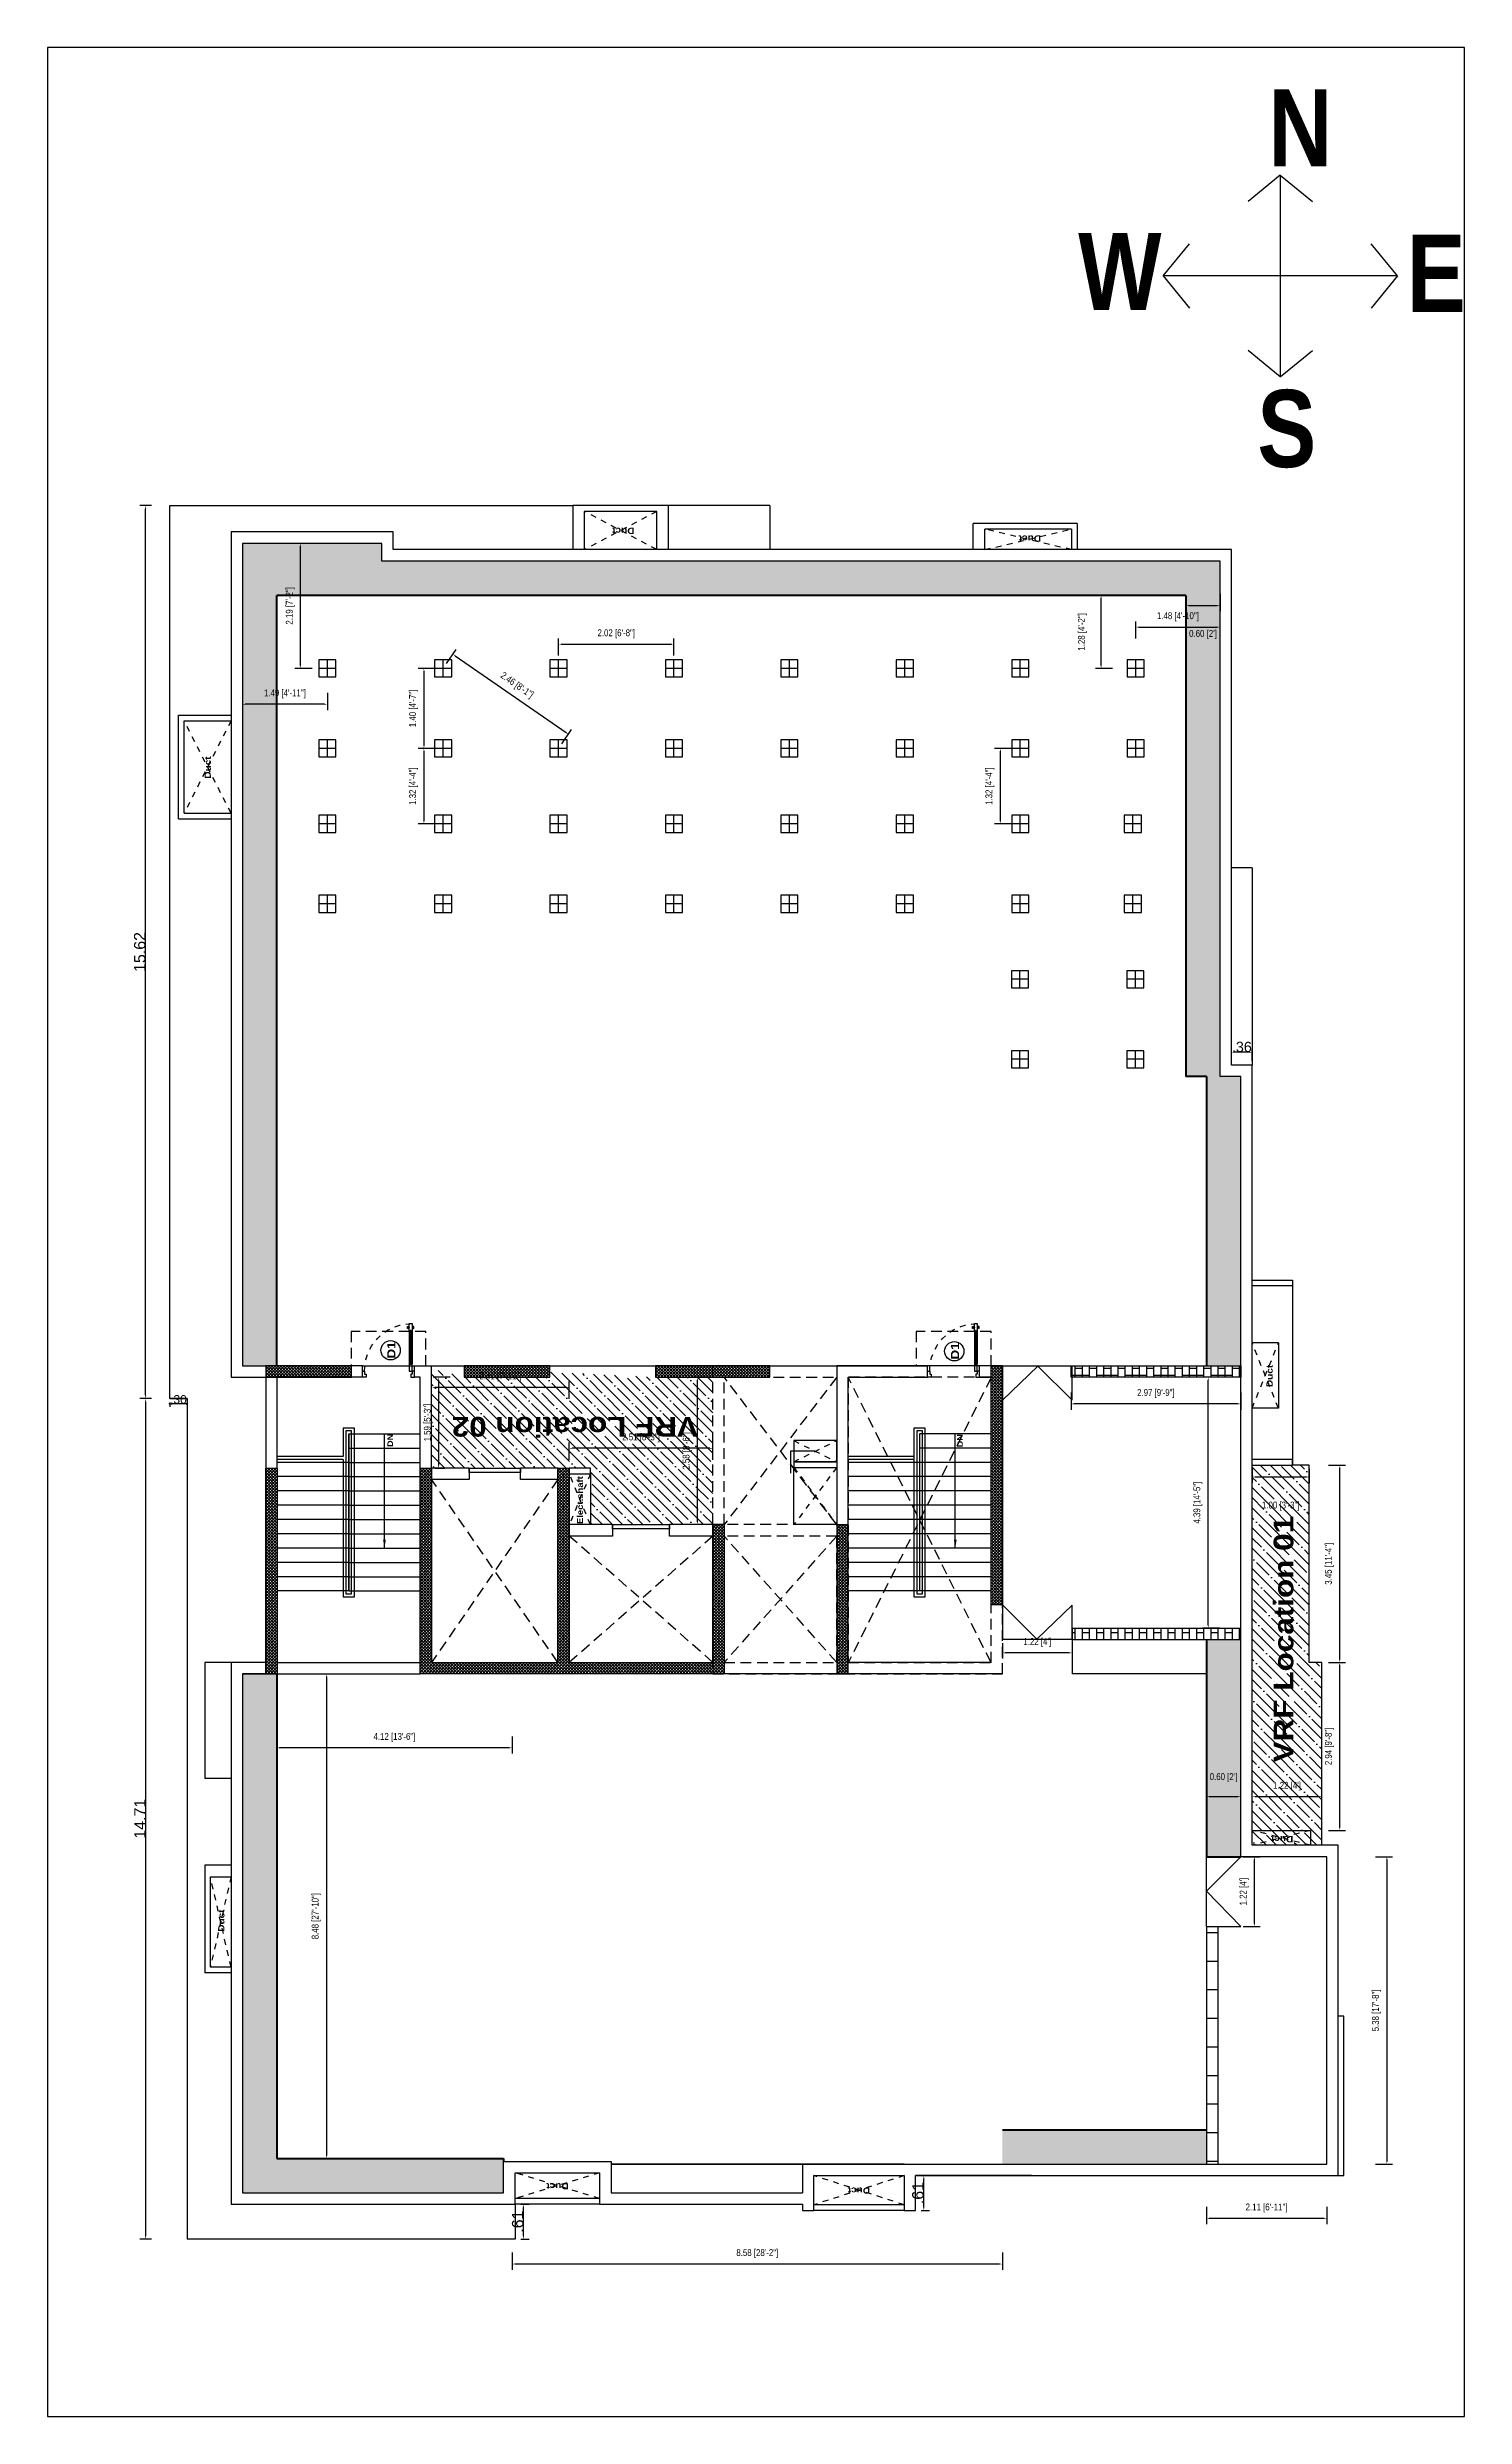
# Model space of a CAD drawing. Extents: x 3087.9 to 3165.6, y -1510.5 to -1469.
# Drawn here: x 3140.79 to 3165.59, y -1510.45 to -1469 of the extents above; entities that cross this region are included whole.
import ezdxf
from ezdxf.enums import TextEntityAlignment as Align

# ---------------------------------------------------------------- set-up
doc = ezdxf.new("R2010")
doc.units = 0
doc.header["$LTSCALE"] = 0.25
doc.header["$MEASUREMENT"] = 0
doc.linetypes.add('DASHED2', pattern=[0.375, 0.25, -0.125])
doc.linetypes.add('HIDDEN', pattern=[0.375, 0.25, -0.125])
doc.layers.get('0').update_dxf_attribs({"linetype": 'CONTINUOUS'})
doc.layers.get('DEFPOINTS').update_dxf_attribs({"linetype": 'CONTINUOUS'})
for name, color, linetype, lineweight in [('Carparking', 32, 'CONTINUOUS', 13), ('DNR_Wall Dimensions', 25, 'CONTINUOUS', 25), ('Misc-2', 175, 'CONTINUOUS', 9), ('Text-Room', 7, 'CONTINUOUS', 25)]:
    doc.layers.add(name, color=color, linetype=linetype, lineweight=lineweight)
for name, color, linetype in [('Column', 6, 'CONTINUOUS'), ('DIM', 251, 'CONTINUOUS'), ('furniture', 32, 'CONTINUOUS'), ('hat-roof', 251, 'CONTINUOUS'), ('J', 25, 'CONTINUOUS'), ('Joinery', 132, 'CONTINUOUS'), ('Joynery Text', 3, 'CONTINUOUS'), ('steps', 32, 'CONTINUOUS'), ('Tiles', 175, 'CONTINUOUS'), ('TITLE', 157, 'CONTINUOUS'), ('TOILET DUCT', 40, 'CONTINUOUS'), ('Wall', 1, 'CONTINUOUS')]:
    doc.layers.add(name, color=color, linetype=linetype)
doc.styles.add('AR', font='arial.ttf')
doc.styles.add('AR BLK', font='ariblk.ttf')
doc.styles.add('ar narrow', font='')
doc.styles.add('SP', font='swisscb.ttf')
doc.styles.add('SVN', font='arialbd.ttf')
doc.styles.get('ar narrow').set_extended_font_data('Arial Narrow')
doc.dimstyles.new('DIM-BREAKUPS', dxfattribs={"dimtxt": 0.12, "dimasz": 0.05, "dimexe": 0.1, "dimexo": 0.0625, "dimgap": 0.09, "dimtad": 1, "dimzin": 0, "dimdsep": 46, "dimtxsty": 'ar narrow', "dimcen": 0.09, "dimclrd": 8, "dimclre": 8, "dimclrt": 7, "dimaunit": 1, "dimadec": 3, "dimazin": 0, "dimtfac": 1, "dimtofl": 0, "dimtmove": 2, "dimatfit": 3, "dimfxl": 1, "dimtolj": 1, "dimtzin": 0, "dimarcsym": 0})
doc.dimstyles.new('METER', dxfattribs={"dimtxt": 0.6, "dimasz": 0.23, "dimexe": 0.1, "dimexo": 0.2, "dimgap": 0.05, "dimtad": 1, "dimlfac": -1, "dimzin": 4, "dimdsep": 46, "dimtxsty": 'SVN', "dimcen": 0.09, "dimdle": 0.1, "dimclrd": 8, "dimclre": 8, "dimclrt": 3, "dimazin": 0, "dimtfac": 0.5, "dimtofl": 0, "dimtmove": 1, "dimatfit": 3, "dimfxl": 0.2, "dimfxlon": 1, "dimtolj": 1, "dimtzin": 0, "dimlwd": -1, "dimlwe": -1, "dimarcsym": 0})
doc.dimstyles.new('VP', dxfattribs={"dimtxt": 0.23, "dimasz": 0.04, "dimexe": 0.05, "dimexo": 0.075, "dimgap": 0, "dimtad": 1, "dimlfac": -1, "dimzin": 4, "dimdsep": 46, "dimtxsty": 'ar narrow', "dimblk": 'DOT', "dimcen": 0.09, "dimdle": 0.1, "dimclrd": 8, "dimclre": 251, "dimclrt": 4, "dimaunit": 1, "dimadec": 0, "dimazin": 0, "dimtfac": 0.5, "dimtofl": 0, "dimtmove": 2, "dimatfit": 3, "dimfxl": 0.15, "dimtolj": 1, "dimtzin": 0, "dimarcsym": 0})
pattern_1 = [(135, (1631.98877, -4439.23957), (-0.176776695, -0.176776695), []), (135, (1631.98877, -4439.0628), (-0.176776695, -0.176776695), [0.3125, -0.0625, 0, -0.0625])]
pattern_2 = [(90, (1673.52832, -4439.23957), (-0.125, 8e-18), []), (180, (1673.52832, -4439.23957), (-3e-17, -0.25), [0.125, -0.125]), (180, (1673.52832, -4439.11457), (-3e-17, -0.25), [-0.125, 0.125])]
pattern_3 = [(90, (1673.52832, -4439.23957), (-0.25, 2e-17), []), (180, (1673.5283, -4439.23957), (-6e-17, -0.5), [0.25, -0.25]), (180, (1673.5283, -4438.98957), (-6e-17, -0.5), [-0.25, 0.25])]

msp = doc.modelspace()

# ---------------------------------------------------------------- texts
at = {"layer": 'Joynery Text', "style": 'AR BLK'}
for p in [(3146.808, -1491.792), (3156.673, -1491.809)]:
    msp.add_text('D1', height=0.144, rotation=90, dxfattribs=at).set_placement(p, align=Align.MIDDLE_CENTER)
at = {"layer": 'Joynery Text', "color": 2, "linetype": 'ByBlock', "char_height": 1.35, "attachment_point": 1, "style": 'SP'}
for s, insert in [('N', (3162.159, -1469.733)), ('W', (3158.828, -1472.245)), ('E', (3164.578, -1472.279)), ('S', (3161.964, -1474.994))]:
    msp.add_mtext_dynamic_manual_height_columns(s, width=13, gutter_width=45, heights=[0], dxfattribs=dict(at, insert=insert))
at = {"layer": 'Text-Room', "style": 'AR BLK'}
for s, height, rotation, p in [('Duct', 0.11, 180, (3151.064, -1477.405)), ('Duct', 0.11, 180, (3158.178, -1477.539)), ('Duct', 0.11, 90, (3143.65, -1481.796)), ('DN', 0.1, 90, (3146.839, -1493.489)), ('DN', 0.1, 90, (3156.81, -1493.495)), ('Duct', 0.11, 90, (3143.888, -1501.971)), ('Duct', 0.11, 180, (3149.912, -1506.37)), ('Duct', 0.11, 180, (3155.186, -1506.446))]:
    msp.add_text(s, height=height, rotation=rotation, dxfattribs=at).set_placement(p)
at = {"layer": 'Text-Room', "color": 4, "style": 'AR BLK'}
for s, rotation, p in [('VRF Location 02', 180, (3152.176, -1492.963)), ('VRF Location 01', 90, (3162.594, -1499.006))]:
    msp.add_text(s, height=0.34415, rotation=rotation, dxfattribs=at).set_placement(p)
at = {"layer": 'Text-Room', "color": 230, "style": 'AR BLK'}
msp.add_text(' Elect.shaft ', height=0.10372, rotation=90, dxfattribs=at).set_placement((3150.162, -1494.884))
at = {"layer": 'TOILET DUCT', "color": 0, "style": 'AR BLK'}
for rotation, p in [(90, (3162.233, -1492.442)), (180, (3162.592, -1500.298))]:
    msp.add_text('Duct', height=0.11, rotation=rotation, dxfattribs=at).set_placement(p)

# ---------------------------------------------------------------- blocks, each defined once
blk = doc.blocks.new('_Dot')
at = {"color": 0, "linetype": 'ByBlock', "lineweight": -2}
blk.add_line((-0.5, 0), (-1, 0), dxfattribs=at)
at = {"color": 0, "linetype": 'ByBlock', "const_width": 0.5}
blk.add_lwpolyline([(-0.25, 0, 1), (0.25, 0, 1)], format="xyb", close=True, dxfattribs=at)
blk = doc.blocks.new('A$C227663BE')
at = {"layer": 'J'}
for p, q in [((3.1, 31.9), (3.1, 9.3)), ((5.1, 31.9), (5.1, 9.3))]:
    blk.add_line(p, q, dxfattribs=at)
for points in [[(2.3, 33.9), (2.1, 33.7, -0.443716), (1.9, 33.9), (1.9, 35.1, -0.443716), (2.1, 35.2), (2.3, 35.1, -0.385314), (2.5, 35), (2.5, 34, -0.385314)], [(5.9, 33.9), (6.1, 33.7, 0.443716), (6.3, 33.9), (6.3, 35.1, 0.443716), (6.1, 35.2), (5.9, 35.1, 0.385314), (5.8, 35), (5.8, 34, 0.385314)]]:
    blk.add_lwpolyline(points, format="xyb", close=True, dxfattribs=at)
for points in [[(3.1, 34.3), (2.5, 34.3), (2.5, 34.6), (3.1, 34.6)], [(5.1, 34.3), (5.8, 34.3), (5.8, 34.6), (5.1, 34.6)]]:
    blk.add_lwpolyline(points, close=True, dxfattribs=at)
at = {"layer": 'J', "color": 32}
for points in [[(4.4, 31.9), (5.1, 31.9), (5.1, 37.1), (3.1, 37.1), (3.1, 31.9), (3.8, 31.9), (3.8, 32.4), (4.4, 32.4), (4.4, 31.9)], [(3.1, 4.1), (3.1, 2.1), (4.1, 2.1), (4.1, 0), (1.5, 0), (1.5, 4.1), (3.1, 4.1)], [(4.4, 9.3), (5.1, 9.3), (5.1, 4.1), (3.1, 4.1), (3.1, 9.3), (3.8, 9.3), (3.8, 8.8), (4.4, 8.8), (4.4, 9.3)], [(36, 4.1), (36, 2.1), (35, 2.1), (35, 0), (37.5, 0), (37.5, 4.1), (36, 4.1)]]:
    blk.add_lwpolyline(points, dxfattribs=at)
at = {"layer": 'J', "color": 252, "linetype": 'HIDDEN', "ltscale": 0.8}
blk.add_arc((3.3, 4.4), 32.7, 359.5966, 86.7082, dxfattribs=at)
at = {"layer": 'J'}
for centre, start, end in [((4, 32), 186.4342, 273.2898), ((4.3, 32), 266.7102, 353.5658), ((4, 9.2), 86.7102, 173.5658), ((4.3, 9.2), 6.4342, 93.2898)]:
    blk.add_arc(centre, 0.424, start, end, dxfattribs=at)
at = {"layer": 'Joinery'}
for p, q in [((4, 32.4), (4, 8.8)), ((4.1, 32.4), (4.1, 8.8)), ((4.2, 32.4), (4.2, 8.8))]:
    blk.add_line(p, q, dxfattribs=at)
blk = doc.blocks.new('*D175')
at = {"layer": 'DEFPOINTS', "color": 0, "linetype": 'ByBlock', "transparency": 16777216}
for p in [(3155.983, -1506.238), (3156.127, -1506.238), (3155.983, -1506.848)]:
    blk.add_point(p, dxfattribs=at)
at = {"layer": 'DIM', "color": 8, "linetype": 'Continuous', "transparency": 16777216}
for p, q in [((3156.083, -1506.238), (3156.227, -1506.238)), ((3156.127, -1506.788), (3156.127, -1506.298)), ((3156.083, -1506.848), (3156.227, -1506.848))]:
    blk.add_line(p, q, dxfattribs=at)
at = {"layer": 'DIM', "color": 8, "linetype": 'ByBlock', "transparency": 16777216}
for points in [[(3156.117, -1506.298), (3156.137, -1506.298), (3156.127, -1506.238)], [(3156.117, -1506.788), (3156.137, -1506.788), (3156.127, -1506.848)]]:
    blk.add_solid(points, dxfattribs=at)
at = {"layer": 'DIM', "color": 3, "linetype": 'ByBlock', "transparency": 16777216, "insert": (3156.025, -1506.543), "char_height": 0.2, "attachment_point": 5, "rotation": 90, "style": 'AR'}
blk.add_mtext('\\A1;.61', dxfattribs=at)
blk = doc.blocks.new('*D176')
at = {"layer": 'DEFPOINTS', "color": 0, "transparency": 16777216}
for p in [(3161.513, -1486.582), (3161.513, -1486.808), (3161.873, -1486.808)]:
    blk.add_point(p, dxfattribs=at)
at = {"layer": 'DIM', "color": 251, "linetype": 'ByBlock', "lineweight": -2, "transparency": 16777216}
for p, q in [((3161.513, -1486.733), (3161.513, -1486.532)), ((3161.873, -1486.733), (3161.873, -1486.532))]:
    blk.add_line(p, q, dxfattribs=at)
at = {"layer": 'DIM', "color": 8, "lineweight": -2, "transparency": 16777216}
blk.add_line((3161.833, -1486.582), (3161.553, -1486.582), dxfattribs=at)
at = {"layer": 'DIM', "color": 8, "transparency": 16777216}
for points in [[(3161.553, -1486.576), (3161.553, -1486.589), (3161.513, -1486.582)], [(3161.833, -1486.576), (3161.833, -1486.589), (3161.873, -1486.582)]]:
    blk.add_solid(points, dxfattribs=at)
at = {"layer": 'DIM', "color": 7, "transparency": 16777216, "insert": (3161.693, -1486.49), "char_height": 0.18, "attachment_point": 5, "style": 'AR'}
blk.add_mtext('\\A1;.36', dxfattribs=at)
blk = doc.blocks.new('*D177')
at = {"layer": 'DEFPOINTS', "color": 0, "linetype": 'ByBlock', "transparency": 16777216}
for p in [(3142.509, -1477.018), (3142.933, -1477.018), (3142.933, -1492.638)]:
    blk.add_point(p, dxfattribs=at)
at = {"layer": 'DIM', "color": 8, "linetype": 'Continuous', "transparency": 16777216}
for p, q in [((3142.609, -1477.018), (3142.409, -1477.018)), ((3142.509, -1492.578), (3142.509, -1477.078)), ((3142.609, -1492.638), (3142.409, -1492.638))]:
    blk.add_line(p, q, dxfattribs=at)
at = {"layer": 'DIM', "color": 8, "linetype": 'ByBlock', "transparency": 16777216}
for points in [[(3142.499, -1477.078), (3142.519, -1477.078), (3142.509, -1477.018)], [(3142.499, -1492.578), (3142.519, -1492.578), (3142.509, -1492.638)]]:
    blk.add_solid(points, dxfattribs=at)
at = {"layer": 'DIM', "color": 3, "linetype": 'ByBlock', "transparency": 16777216, "insert": (3142.407, -1484.828), "char_height": 0.2, "attachment_point": 5, "rotation": 90, "style": 'AR'}
blk.add_mtext('\\A1;15.62', dxfattribs=at)
blk = doc.blocks.new('*D178')
at = {"layer": 'DEFPOINTS', "color": 0, "linetype": 'ByBlock', "transparency": 16777216}
for p in [(3143.233, -1492.638), (3142.509, -1507.348), (3143.233, -1507.348)]:
    blk.add_point(p, dxfattribs=at)
at = {"layer": 'DIM', "color": 8, "linetype": 'Continuous', "transparency": 16777216}
for p, q in [((3142.609, -1492.638), (3142.409, -1492.638)), ((3142.509, -1492.698), (3142.509, -1507.288)), ((3142.609, -1507.348), (3142.409, -1507.348))]:
    blk.add_line(p, q, dxfattribs=at)
at = {"layer": 'DIM', "color": 8, "linetype": 'ByBlock', "transparency": 16777216}
for points in [[(3142.499, -1492.698), (3142.519, -1492.698), (3142.509, -1492.638)], [(3142.499, -1507.288), (3142.519, -1507.288), (3142.509, -1507.348)]]:
    blk.add_solid(points, dxfattribs=at)
at = {"layer": 'DIM', "color": 3, "linetype": 'ByBlock', "transparency": 16777216, "insert": (3142.409, -1499.993), "char_height": 0.2, "attachment_point": 5, "rotation": 90, "style": 'AR'}
blk.add_mtext('\\A1;14.71', dxfattribs=at)
blk = doc.blocks.new('*D179')
at = {"layer": 'DEFPOINTS', "color": 0, "transparency": 16777216}
for p in [(3142.933, -1492.638), (3142.933, -1492.734), (3143.233, -1492.638)]:
    blk.add_point(p, dxfattribs=at)
at = {"layer": 'DIM', "color": 251, "linetype": 'ByBlock', "lineweight": -2, "transparency": 16777216}
for p, q in [((3142.933, -1492.713), (3142.933, -1492.784)), ((3143.233, -1492.713), (3143.233, -1492.784))]:
    blk.add_line(p, q, dxfattribs=at)
at = {"layer": 'DIM', "color": 8, "lineweight": -2, "transparency": 16777216}
blk.add_line((3143.193, -1492.734), (3142.973, -1492.734), dxfattribs=at)
at = {"layer": 'DIM', "color": 8, "lineweight": -2, "transparency": 16777216, "xscale": 0.04, "yscale": 0.04, "zscale": 0.04, "rotation": 180}
blk.add_blockref('_Dot', (3142.933, -1492.734), dxfattribs=at)
at = {"layer": 'DIM', "color": 8, "lineweight": -2, "transparency": 16777216, "xscale": 0.04, "yscale": 0.04, "zscale": 0.04}
blk.add_blockref('_Dot', (3143.233, -1492.734), dxfattribs=at)
at = {"layer": 'DIM', "color": 7, "transparency": 16777216, "insert": (3143.083, -1492.657), "char_height": 0.15, "attachment_point": 5, "style": 'AR'}
blk.add_mtext('\\A1;.30', dxfattribs=at)
blk = doc.blocks.new('*D180')
at = {"layer": 'DEFPOINTS', "color": 0, "linetype": 'ByBlock', "transparency": 16777216}
for p in [(3148.973, -1506.738), (3149.123, -1506.738), (3148.973, -1507.348)]:
    blk.add_point(p, dxfattribs=at)
at = {"layer": 'DIM', "color": 8, "linetype": 'Continuous', "transparency": 16777216}
for p, q in [((3149.073, -1506.738), (3149.223, -1506.738)), ((3149.123, -1507.288), (3149.123, -1506.798)), ((3149.073, -1507.348), (3149.223, -1507.348))]:
    blk.add_line(p, q, dxfattribs=at)
at = {"layer": 'DIM', "color": 8, "linetype": 'ByBlock', "transparency": 16777216}
for points in [[(3149.113, -1506.798), (3149.133, -1506.798), (3149.123, -1506.738)], [(3149.113, -1507.288), (3149.133, -1507.288), (3149.123, -1507.348)]]:
    blk.add_solid(points, dxfattribs=at)
at = {"layer": 'DIM', "color": 3, "linetype": 'ByBlock', "transparency": 16777216, "insert": (3149.021, -1507.043), "char_height": 0.2, "attachment_point": 5, "rotation": 90, "style": 'AR'}
blk.add_mtext('\\A1;.61', dxfattribs=at)
blk = doc.blocks.new('*D181')
at = {"layer": 'DEFPOINTS', "color": 0, "linetype": 'ByBlock', "transparency": 16777216}
for p in [(3161.313, -1477.988), (3160.713, -1478.588), (3161.313, -1478.763)]:
    blk.add_point(p, dxfattribs=at)
at = {"layer": 'Wall', "color": 8, "linetype": 'Continuous', "lineweight": -2, "transparency": 16777216}
for p, q in [((3160.713, -1478.65), (3160.713, -1478.863)), ((3161.313, -1478.563), (3161.313, -1478.863)), ((3160.763, -1478.763), (3161.263, -1478.763))]:
    blk.add_line(p, q, dxfattribs=at)
at = {"layer": 'Wall', "color": 8, "linetype": 'ByBlock', "transparency": 16777216}
for points in [[(3160.763, -1478.755), (3160.763, -1478.771), (3160.713, -1478.763)], [(3161.263, -1478.755), (3161.263, -1478.771), (3161.313, -1478.763)]]:
    blk.add_solid(points, dxfattribs=at)
at = {"layer": 'Wall', "color": 7, "linetype": 'ByBlock', "transparency": 16777216, "insert": (3161.013, -1479.272), "char_height": 0.12, "attachment_point": 5, "style": 'ar narrow'}
blk.add_mtext("\\A1;0.60 [2']", dxfattribs=at)
blk = doc.blocks.new('*D182')
at = {"layer": 'DEFPOINTS', "color": 0, "linetype": 'ByBlock', "transparency": 16777216}
for p in [(3161.673, -1499.602), (3161.073, -1500.658), (3161.673, -1500.658)]:
    blk.add_point(p, dxfattribs=at)
at = {"layer": 'Wall', "color": 8, "linetype": 'Continuous', "lineweight": -2, "transparency": 16777216}
for p, q in [((3161.073, -1499.802), (3161.073, -1499.502)), ((3161.123, -1499.602), (3161.623, -1499.602)), ((3161.673, -1499.802), (3161.673, -1499.502))]:
    blk.add_line(p, q, dxfattribs=at)
at = {"layer": 'Wall', "color": 8, "linetype": 'ByBlock', "transparency": 16777216}
for points in [[(3161.123, -1499.594), (3161.123, -1499.61), (3161.073, -1499.602)], [(3161.623, -1499.594), (3161.623, -1499.61), (3161.673, -1499.602)]]:
    blk.add_solid(points, dxfattribs=at)
at = {"layer": 'Wall', "color": 7, "linetype": 'ByBlock', "transparency": 16777216, "insert": (3161.373, -1499.275), "char_height": 0.12, "attachment_point": 5, "style": 'ar narrow'}
blk.add_mtext("\\A1;0.60 [2']", dxfattribs=at)
blk = doc.blocks.new('*D183')
at = {"layer": 'DEFPOINTS', "color": 0, "linetype": 'ByBlock', "transparency": 16777216}
for p in [(3161.104, -1492.268), (3161.673, -1492.268), (3161.673, -1496.658)]:
    blk.add_point(p, dxfattribs=at)
at = {"layer": 'Wall', "color": 8, "linetype": 'Continuous', "lineweight": -2, "transparency": 16777216}
for p, q in [((3161.304, -1492.268), (3161.004, -1492.268)), ((3161.104, -1496.608), (3161.104, -1492.318)), ((3161.304, -1496.658), (3161.004, -1496.658))]:
    blk.add_line(p, q, dxfattribs=at)
at = {"layer": 'Wall', "color": 8, "linetype": 'ByBlock', "transparency": 16777216}
for points in [[(3161.096, -1492.318), (3161.112, -1492.318), (3161.104, -1492.268)], [(3161.096, -1496.608), (3161.112, -1496.608), (3161.104, -1496.658)]]:
    blk.add_solid(points, dxfattribs=at)
at = {"layer": 'Wall', "color": 7, "linetype": 'ByBlock', "transparency": 16777216, "insert": (3160.923, -1494.463), "char_height": 0.12, "attachment_point": 5, "rotation": 90, "style": 'ar narrow'}
blk.add_mtext('\\A1;4.39 [14\'-5"]', dxfattribs=at)
blk = doc.blocks.new('*D184')
at = {"layer": 'DEFPOINTS', "color": 0, "linetype": 'ByBlock', "transparency": 16777216}
for p in [(3158.703, -1492.268), (3161.673, -1492.268), (3158.703, -1492.736)]:
    blk.add_point(p, dxfattribs=at)
at = {"layer": 'Wall', "color": 8, "linetype": 'Continuous', "lineweight": -2, "transparency": 16777216}
for p, q in [((3158.703, -1492.536), (3158.703, -1492.836)), ((3161.623, -1492.736), (3158.753, -1492.736)), ((3161.673, -1492.536), (3161.673, -1492.836))]:
    blk.add_line(p, q, dxfattribs=at)
at = {"layer": 'Wall', "color": 8, "linetype": 'ByBlock', "transparency": 16777216}
for points in [[(3158.753, -1492.727), (3158.753, -1492.744), (3158.703, -1492.736)], [(3161.623, -1492.727), (3161.623, -1492.744), (3161.673, -1492.736)]]:
    blk.add_solid(points, dxfattribs=at)
at = {"layer": 'Wall', "color": 7, "linetype": 'ByBlock', "transparency": 16777216, "insert": (3160.188, -1492.554), "char_height": 0.12, "attachment_point": 5, "style": 'ar narrow'}
blk.add_mtext('\\A1;2.97 [9\'-9"]', dxfattribs=at)
blk = doc.blocks.new('*D185')
at = {"layer": 'DEFPOINTS', "color": 0, "linetype": 'ByBlock', "transparency": 16777216}
for p in [(3144.803, -1497.458), (3148.923, -1497.458), (3144.803, -1498.753)]:
    blk.add_point(p, dxfattribs=at)
at = {"layer": 'Wall', "color": 8, "linetype": 'Continuous', "lineweight": -2, "transparency": 16777216}
for p, q in [((3144.803, -1498.553), (3144.803, -1498.853)), ((3148.923, -1498.553), (3148.923, -1498.853)), ((3148.873, -1498.753), (3144.853, -1498.753))]:
    blk.add_line(p, q, dxfattribs=at)
at = {"layer": 'Wall', "color": 8, "linetype": 'ByBlock', "transparency": 16777216}
for points in [[(3144.853, -1498.745), (3144.853, -1498.762), (3144.803, -1498.753)], [(3148.873, -1498.745), (3148.873, -1498.762), (3148.923, -1498.753)]]:
    blk.add_solid(points, dxfattribs=at)
at = {"layer": 'Wall', "color": 7, "linetype": 'ByBlock', "transparency": 16777216, "insert": (3146.863, -1498.572), "char_height": 0.12, "attachment_point": 5, "style": 'ar narrow'}
blk.add_mtext('\\A1;4.12 [13\'-6"]', dxfattribs=at)
blk = doc.blocks.new('*D186')
at = {"layer": 'DEFPOINTS', "color": 0, "linetype": 'ByBlock', "transparency": 16777216}
for p in [(3144.813, -1497.458), (3144.803, -1505.938), (3145.675, -1505.938)]:
    blk.add_point(p, dxfattribs=at)
at = {"layer": 'Wall', "color": 8, "linetype": 'Continuous', "lineweight": -2, "transparency": 16777216}
for p, q in [((3145.475, -1497.458), (3145.775, -1497.458)), ((3145.675, -1497.508), (3145.675, -1505.888)), ((3145.475, -1505.938), (3145.775, -1505.938))]:
    blk.add_line(p, q, dxfattribs=at)
at = {"layer": 'Wall', "color": 8, "linetype": 'ByBlock', "transparency": 16777216}
for points in [[(3145.667, -1497.508), (3145.683, -1497.508), (3145.675, -1497.458)], [(3145.667, -1505.888), (3145.683, -1505.888), (3145.675, -1505.938)]]:
    blk.add_solid(points, dxfattribs=at)
at = {"layer": 'Wall', "color": 7, "linetype": 'ByBlock', "transparency": 16777216, "insert": (3145.493, -1501.698), "char_height": 0.12, "attachment_point": 5, "rotation": 90, "style": 'ar narrow'}
blk.add_mtext('\\A1;8.48 [27\'-10"]', dxfattribs=at)
blk = doc.blocks.new('*D187')
at = {"layer": 'DEFPOINTS', "color": 0, "linetype": 'ByBlock', "transparency": 16777216}
for p in [(3148.923, -1505.988), (3157.503, -1506.036), (3148.923, -1507.785)]:
    blk.add_point(p, dxfattribs=at)
at = {"layer": 'Wall', "color": 8, "linetype": 'Continuous', "lineweight": -2, "transparency": 16777216}
for p, q in [((3148.923, -1507.585), (3148.923, -1507.885)), ((3157.503, -1507.585), (3157.503, -1507.885)), ((3157.453, -1507.785), (3148.973, -1507.785))]:
    blk.add_line(p, q, dxfattribs=at)
at = {"layer": 'Wall', "color": 8, "linetype": 'ByBlock', "transparency": 16777216}
for points in [[(3148.973, -1507.777), (3148.973, -1507.793), (3148.923, -1507.785)], [(3157.453, -1507.777), (3157.453, -1507.793), (3157.503, -1507.785)]]:
    blk.add_solid(points, dxfattribs=at)
at = {"layer": 'Wall', "color": 7, "linetype": 'ByBlock', "transparency": 16777216, "insert": (3153.213, -1507.603), "char_height": 0.12, "attachment_point": 5, "style": 'ar narrow'}
blk.add_mtext('\\A1;8.58 [28\'-2"]', dxfattribs=at)
blk = doc.blocks.new('*D188')
at = {"layer": 'DEFPOINTS', "color": 0, "linetype": 'ByBlock', "transparency": 16777216}
for p in [(3161.073, -1506.038), (3163.178, -1506.038), (3161.073, -1506.987)]:
    blk.add_point(p, dxfattribs=at)
at = {"layer": 'Wall', "color": 8, "linetype": 'Continuous', "lineweight": -2, "transparency": 16777216}
for p, q in [((3161.073, -1506.787), (3161.073, -1507.087)), ((3163.178, -1506.787), (3163.178, -1507.087)), ((3163.128, -1506.987), (3161.123, -1506.987))]:
    blk.add_line(p, q, dxfattribs=at)
at = {"layer": 'Wall', "color": 8, "linetype": 'ByBlock', "transparency": 16777216}
for points in [[(3161.123, -1506.978), (3161.123, -1506.995), (3161.073, -1506.987)], [(3163.128, -1506.978), (3163.128, -1506.995), (3163.178, -1506.987)]]:
    blk.add_solid(points, dxfattribs=at)
at = {"layer": 'Wall', "color": 7, "linetype": 'ByBlock', "transparency": 16777216, "insert": (3162.125, -1506.805), "char_height": 0.12, "attachment_point": 5, "style": 'ar narrow'}
blk.add_mtext('\\A1;2.11 [6\'-11"]', dxfattribs=at)
blk = doc.blocks.new('*D189')
at = {"layer": 'DEFPOINTS', "color": 0, "linetype": 'ByBlock', "transparency": 16777216}
for p in [(3163.178, -1500.658), (3163.178, -1506.038), (3164.23, -1506.038)]:
    blk.add_point(p, dxfattribs=at)
at = {"layer": 'Wall', "color": 8, "linetype": 'Continuous', "lineweight": -2, "transparency": 16777216}
for p, q in [((3164.03, -1500.658), (3164.33, -1500.658)), ((3164.23, -1500.708), (3164.23, -1505.988)), ((3164.03, -1506.038), (3164.33, -1506.038))]:
    blk.add_line(p, q, dxfattribs=at)
at = {"layer": 'Wall', "color": 8, "linetype": 'ByBlock', "transparency": 16777216}
for points in [[(3164.222, -1500.708), (3164.238, -1500.708), (3164.23, -1500.658)], [(3164.222, -1505.988), (3164.238, -1505.988), (3164.23, -1506.038)]]:
    blk.add_solid(points, dxfattribs=at)
at = {"layer": 'Wall', "color": 7, "linetype": 'ByBlock', "transparency": 16777216, "insert": (3164.049, -1503.348), "char_height": 0.12, "attachment_point": 5, "rotation": 90, "style": 'ar narrow'}
blk.add_mtext('\\A1;5.38 [17\'-8"]', dxfattribs=at)
blk = doc.blocks.new('*D190')
at = {"layer": 'DEFPOINTS', "color": 0, "linetype": 'ByBlock', "transparency": 16777216}
for p in [(3157.503, -1496.858), (3158.723, -1496.858), (3157.503, -1497.092)]:
    blk.add_point(p, dxfattribs=at)
at = {"layer": 'Wall', "color": 8, "linetype": 'Continuous', "lineweight": -2, "transparency": 16777216}
for p, q in [((3157.503, -1496.92), (3157.503, -1497.192)), ((3158.723, -1496.92), (3158.723, -1497.192)), ((3158.673, -1497.092), (3157.553, -1497.092))]:
    blk.add_line(p, q, dxfattribs=at)
at = {"layer": 'Wall', "color": 8, "linetype": 'ByBlock', "transparency": 16777216}
for points in [[(3157.553, -1497.084), (3157.553, -1497.101), (3157.503, -1497.092)], [(3158.673, -1497.084), (3158.673, -1497.101), (3158.723, -1497.092)]]:
    blk.add_solid(points, dxfattribs=at)
at = {"layer": 'Wall', "color": 7, "linetype": 'ByBlock', "transparency": 16777216, "insert": (3158.113, -1496.911), "char_height": 0.12, "attachment_point": 5, "style": 'ar narrow'}
blk.add_mtext("\\A1;1.22 [4']", dxfattribs=at)
blk = doc.blocks.new('*D191')
at = {"layer": 'DEFPOINTS', "color": 0, "linetype": 'ByBlock', "transparency": 16777216}
for p in [(3161.073, -1500.658), (3161.916, -1500.658), (3161.073, -1501.878)]:
    blk.add_point(p, dxfattribs=at)
at = {"layer": 'Wall', "color": 8, "linetype": 'Continuous', "lineweight": -2, "transparency": 16777216}
for p, q in [((3161.716, -1500.658), (3162.016, -1500.658)), ((3161.916, -1501.828), (3161.916, -1500.708)), ((3161.716, -1501.878), (3162.016, -1501.878))]:
    blk.add_line(p, q, dxfattribs=at)
at = {"layer": 'Wall', "color": 8, "linetype": 'ByBlock', "transparency": 16777216}
for points in [[(3161.907, -1500.708), (3161.924, -1500.708), (3161.916, -1500.658)], [(3161.907, -1501.828), (3161.924, -1501.828), (3161.916, -1501.878)]]:
    blk.add_solid(points, dxfattribs=at)
at = {"layer": 'Wall', "color": 7, "linetype": 'ByBlock', "transparency": 16777216, "insert": (3161.734, -1501.268), "char_height": 0.12, "attachment_point": 5, "rotation": 90, "style": 'ar narrow'}
blk.add_mtext("\\A1;1.22 [4']", dxfattribs=at)
blk = doc.blocks.new('*D192')
at = {"layer": 'DEFPOINTS', "color": 0, "linetype": 'ByBlock', "transparency": 16777216}
for p in [(3161.873, -1499.608), (3161.873, -1500.458), (3163.093, -1500.458)]:
    blk.add_point(p, dxfattribs=at)
at = {"layer": 'Wall', "color": 8, "linetype": 'Continuous', "lineweight": -2, "transparency": 16777216}
for p, q in [((3161.873, -1499.808), (3161.873, -1499.508)), ((3163.043, -1499.608), (3161.923, -1499.608)), ((3163.093, -1499.808), (3163.093, -1499.508))]:
    blk.add_line(p, q, dxfattribs=at)
at = {"layer": 'Wall', "color": 8, "linetype": 'ByBlock', "transparency": 16777216}
for points in [[(3161.923, -1499.6), (3161.923, -1499.616), (3161.873, -1499.608)], [(3163.043, -1499.6), (3163.043, -1499.616), (3163.093, -1499.608)]]:
    blk.add_solid(points, dxfattribs=at)
at = {"layer": 'Wall', "color": 7, "linetype": 'ByBlock', "transparency": 16777216, "insert": (3162.483, -1499.427), "char_height": 0.12, "attachment_point": 5, "style": 'ar narrow'}
blk.add_mtext("\\A1;1.22 [4']", dxfattribs=at)
blk = doc.blocks.new('*D193')
at = {"layer": 'DEFPOINTS', "color": 0, "linetype": 'ByBlock', "transparency": 16777216}
for p in [(3162.873, -1497.258), (3163.407, -1497.258), (3162.893, -1500.198)]:
    blk.add_point(p, dxfattribs=at)
at = {"layer": 'Wall', "color": 8, "linetype": 'Continuous', "lineweight": -2, "transparency": 16777216}
for p, q in [((3163.207, -1497.258), (3163.507, -1497.258)), ((3163.407, -1500.148), (3163.407, -1497.308)), ((3163.207, -1500.198), (3163.507, -1500.198))]:
    blk.add_line(p, q, dxfattribs=at)
at = {"layer": 'Wall', "color": 8, "linetype": 'ByBlock', "transparency": 16777216}
for points in [[(3163.398, -1497.308), (3163.415, -1497.308), (3163.407, -1497.258)], [(3163.398, -1500.148), (3163.415, -1500.148), (3163.407, -1500.198)]]:
    blk.add_solid(points, dxfattribs=at)
at = {"layer": 'Wall', "color": 7, "linetype": 'ByBlock', "transparency": 16777216, "insert": (3163.225, -1498.728), "char_height": 0.12, "attachment_point": 5, "rotation": 90, "style": 'ar narrow'}
blk.add_mtext('\\A1;2.94 [9\'-8"]', dxfattribs=at)
blk = doc.blocks.new('*D194')
at = {"layer": 'DEFPOINTS', "color": 0, "linetype": 'ByBlock', "transparency": 16777216}
for p in [(3162.873, -1493.808), (3163.407, -1493.808), (3162.873, -1497.258)]:
    blk.add_point(p, dxfattribs=at)
at = {"layer": 'Wall', "color": 8, "linetype": 'Continuous', "lineweight": -2, "transparency": 16777216}
for p, q in [((3163.207, -1493.808), (3163.507, -1493.808)), ((3163.407, -1497.208), (3163.407, -1493.858)), ((3163.207, -1497.258), (3163.507, -1497.258))]:
    blk.add_line(p, q, dxfattribs=at)
at = {"layer": 'Wall', "color": 8, "linetype": 'ByBlock', "transparency": 16777216}
for points in [[(3163.398, -1493.858), (3163.415, -1493.858), (3163.407, -1493.808)], [(3163.398, -1497.208), (3163.415, -1497.208), (3163.407, -1497.258)]]:
    blk.add_solid(points, dxfattribs=at)
at = {"layer": 'Wall', "color": 7, "linetype": 'ByBlock', "transparency": 16777216, "insert": (3163.225, -1495.533), "char_height": 0.12, "attachment_point": 5, "rotation": 90, "style": 'ar narrow'}
blk.add_mtext('\\A1;3.45 [11\'-4"]', dxfattribs=at)
blk = doc.blocks.new('*D195')
at = {"layer": 'DEFPOINTS', "color": 0, "linetype": 'ByBlock', "transparency": 16777216}
for p in [(3161.873, -1493.808), (3162.873, -1493.808), (3162.873, -1494.014)]:
    blk.add_point(p, dxfattribs=at)
at = {"layer": 'Wall', "color": 8, "linetype": 'Continuous', "lineweight": -2, "transparency": 16777216}
for p, q in [((3161.873, -1493.87), (3161.873, -1494.114)), ((3161.923, -1494.014), (3162.823, -1494.014)), ((3162.873, -1493.87), (3162.873, -1494.114))]:
    blk.add_line(p, q, dxfattribs=at)
at = {"layer": 'Wall', "color": 8, "linetype": 'ByBlock', "transparency": 16777216}
for points in [[(3161.923, -1494.006), (3161.923, -1494.023), (3161.873, -1494.014)], [(3162.823, -1494.006), (3162.823, -1494.023), (3162.873, -1494.014)]]:
    blk.add_solid(points, dxfattribs=at)
at = {"layer": 'Wall', "color": 7, "linetype": 'ByBlock', "transparency": 16777216, "insert": (3162.373, -1494.523), "char_height": 0.12, "attachment_point": 5, "style": 'ar narrow'}
blk.add_mtext('\\A1;1.00 [3\'-3"]', dxfattribs=at)
blk = doc.blocks.new('*D196')
at = {"layer": 'DEFPOINTS', "color": 0, "linetype": 'ByBlock', "transparency": 16777216}
for p in [(3152.166, -1492.268), (3152.433, -1492.268), (3152.433, -1494.848)]:
    blk.add_point(p, dxfattribs=at)
at = {"layer": 'Wall', "color": 8, "linetype": 'Continuous', "lineweight": -2, "transparency": 16777216}
for p, q in [((3152.366, -1492.268), (3152.066, -1492.268)), ((3152.166, -1494.798), (3152.166, -1492.318)), ((3152.366, -1494.848), (3152.066, -1494.848))]:
    blk.add_line(p, q, dxfattribs=at)
at = {"layer": 'Wall', "color": 8, "linetype": 'ByBlock', "transparency": 16777216}
for points in [[(3152.158, -1492.318), (3152.174, -1492.318), (3152.166, -1492.268)], [(3152.158, -1494.798), (3152.174, -1494.798), (3152.166, -1494.848)]]:
    blk.add_solid(points, dxfattribs=at)
at = {"layer": 'Wall', "color": 7, "linetype": 'ByBlock', "transparency": 16777216, "insert": (3151.985, -1493.558), "char_height": 0.12, "attachment_point": 5, "rotation": 90, "style": 'ar narrow'}
blk.add_mtext('\\A1;2.58 [8\'-6"]', dxfattribs=at)
blk = doc.blocks.new('*D197')
at = {"layer": 'DEFPOINTS', "color": 0, "linetype": 'ByBlock', "transparency": 16777216}
for p in [(3149.923, -1493.512), (3149.923, -1494.848), (3152.433, -1494.848)]:
    blk.add_point(p, dxfattribs=at)
at = {"layer": 'Wall', "color": 8, "linetype": 'Continuous', "lineweight": -2, "transparency": 16777216}
for p, q in [((3149.923, -1493.712), (3149.923, -1493.412)), ((3152.383, -1493.512), (3149.973, -1493.512)), ((3152.433, -1493.712), (3152.433, -1493.412))]:
    blk.add_line(p, q, dxfattribs=at)
at = {"layer": 'Wall', "color": 8, "linetype": 'ByBlock', "transparency": 16777216}
for points in [[(3149.973, -1493.504), (3149.973, -1493.521), (3149.923, -1493.512)], [(3152.383, -1493.504), (3152.383, -1493.521), (3152.433, -1493.512)]]:
    blk.add_solid(points, dxfattribs=at)
at = {"layer": 'Wall', "color": 7, "linetype": 'ByBlock', "transparency": 16777216, "insert": (3151.178, -1493.331), "char_height": 0.12, "attachment_point": 5, "style": 'ar narrow'}
blk.add_mtext('\\A1;2.51 [8\'-3"]', dxfattribs=at)
blk = doc.blocks.new('*D198')
at = {"layer": 'DEFPOINTS', "color": 0, "linetype": 'ByBlock', "transparency": 16777216}
for p in [(3147.638, -1492.268), (3148.083, -1492.268), (3147.513, -1493.858)]:
    blk.add_point(p, dxfattribs=at)
at = {"layer": 'Wall', "color": 8, "linetype": 'Continuous', "lineweight": -2, "transparency": 16777216}
for p, q in [((3147.838, -1492.268), (3147.538, -1492.268)), ((3147.638, -1493.808), (3147.638, -1492.318)), ((3147.575, -1493.858), (3147.738, -1493.858))]:
    blk.add_line(p, q, dxfattribs=at)
at = {"layer": 'Wall', "color": 8, "linetype": 'ByBlock', "transparency": 16777216}
for points in [[(3147.629, -1492.318), (3147.646, -1492.318), (3147.638, -1492.268)], [(3147.629, -1493.808), (3147.646, -1493.808), (3147.638, -1493.858)]]:
    blk.add_solid(points, dxfattribs=at)
at = {"layer": 'Wall', "color": 7, "linetype": 'ByBlock', "transparency": 16777216, "insert": (3147.456, -1493.063), "char_height": 0.12, "attachment_point": 5, "rotation": 90, "style": 'ar narrow'}
blk.add_mtext('\\A1;1.59 [5\'-3"]', dxfattribs=at)
blk = doc.blocks.new('*D199')
at = {"layer": 'DEFPOINTS', "color": 0, "linetype": 'ByBlock', "transparency": 16777216}
for p in [(3149.923, -1492.445), (3147.513, -1493.858), (3149.923, -1493.858)]:
    blk.add_point(p, dxfattribs=at)
at = {"layer": 'Wall', "color": 8, "linetype": 'Continuous', "lineweight": -2, "transparency": 16777216}
for p, q in [((3147.513, -1492.645), (3147.513, -1492.345)), ((3149.923, -1492.645), (3149.923, -1492.345)), ((3147.563, -1492.445), (3149.873, -1492.445))]:
    blk.add_line(p, q, dxfattribs=at)
at = {"layer": 'Wall', "color": 8, "linetype": 'ByBlock', "transparency": 16777216}
for points in [[(3147.563, -1492.437), (3147.563, -1492.454), (3147.513, -1492.445)], [(3149.873, -1492.437), (3149.873, -1492.454), (3149.923, -1492.445)]]:
    blk.add_solid(points, dxfattribs=at)
at = {"layer": 'Wall', "color": 7, "linetype": 'ByBlock', "transparency": 16777216, "insert": (3148.718, -1492.264), "char_height": 0.12, "attachment_point": 5, "style": 'ar narrow'}
blk.add_mtext('\\A1;2.41 [7\'-11"]', dxfattribs=at)
blk = doc.blocks.new('*D201')
at = {"layer": 'DEFPOINTS', "color": 0, "linetype": 'ByBlock', "transparency": 16777216}
for p in [(3145.222, -1477.678), (3145.69, -1477.678), (3145.69, -1479.866)]:
    blk.add_point(p, dxfattribs=at)
at = {"layer": 'Joynery Text', "color": 8, "linetype": 'Continuous', "lineweight": -2, "transparency": 16777216}
for p, q in [((3145.422, -1477.678), (3145.122, -1477.678)), ((3145.222, -1479.816), (3145.222, -1477.728)), ((3145.422, -1479.866), (3145.122, -1479.866))]:
    blk.add_line(p, q, dxfattribs=at)
at = {"layer": 'Joynery Text', "color": 8, "linetype": 'ByBlock', "transparency": 16777216}
for points in [[(3145.213, -1477.728), (3145.23, -1477.728), (3145.222, -1477.678)], [(3145.213, -1479.816), (3145.23, -1479.816), (3145.222, -1479.866)]]:
    blk.add_solid(points, dxfattribs=at)
at = {"layer": 'Joynery Text', "color": 7, "linetype": 'ByBlock', "transparency": 16777216, "insert": (3145.04, -1478.772), "char_height": 0.12, "attachment_point": 5, "rotation": 90, "style": 'ar narrow'}
blk.add_mtext('\\A1;2.19 [7\'-2"]', dxfattribs=at)
blk = doc.blocks.new('*D202')
at = {"layer": 'DEFPOINTS', "color": 0, "linetype": 'ByBlock', "transparency": 16777216}
for p in [(3144.203, -1479.866), (3145.69, -1479.866), (3144.203, -1480.494)]:
    blk.add_point(p, dxfattribs=at)
at = {"layer": 'Joynery Text', "color": 8, "linetype": 'Continuous', "lineweight": -2, "transparency": 16777216}
for p, q in [((3144.203, -1480.294), (3144.203, -1480.594)), ((3145.69, -1480.294), (3145.69, -1480.594)), ((3145.64, -1480.494), (3144.253, -1480.494))]:
    blk.add_line(p, q, dxfattribs=at)
at = {"layer": 'Joynery Text', "color": 8, "linetype": 'ByBlock', "transparency": 16777216}
for points in [[(3144.253, -1480.485), (3144.253, -1480.502), (3144.203, -1480.494)], [(3145.64, -1480.485), (3145.64, -1480.502), (3145.69, -1480.494)]]:
    blk.add_solid(points, dxfattribs=at)
at = {"layer": 'Joynery Text', "color": 7, "linetype": 'ByBlock', "transparency": 16777216, "insert": (3144.946, -1480.312), "char_height": 0.12, "attachment_point": 5, "style": 'ar narrow'}
blk.add_mtext('\\A1;1.49 [4\'-11"]', dxfattribs=at)
blk = doc.blocks.new('*D203')
at = {"layer": 'DEFPOINTS', "color": 0, "linetype": 'ByBlock', "transparency": 16777216}
for p in [(3147.715, -1479.866), (3147.379, -1481.266), (3147.715, -1481.266)]:
    blk.add_point(p, dxfattribs=at)
at = {"layer": 'Joynery Text', "color": 8, "linetype": 'Continuous', "lineweight": -2, "transparency": 16777216}
for p, q in [((3147.579, -1479.866), (3147.279, -1479.866)), ((3147.379, -1479.916), (3147.379, -1481.216)), ((3147.579, -1481.266), (3147.279, -1481.266))]:
    blk.add_line(p, q, dxfattribs=at)
at = {"layer": 'Joynery Text', "color": 8, "linetype": 'ByBlock', "transparency": 16777216}
for points in [[(3147.371, -1479.916), (3147.387, -1479.916), (3147.379, -1479.866)], [(3147.371, -1481.216), (3147.387, -1481.216), (3147.379, -1481.266)]]:
    blk.add_solid(points, dxfattribs=at)
at = {"layer": 'Joynery Text', "color": 7, "linetype": 'ByBlock', "transparency": 16777216, "insert": (3147.198, -1480.566), "char_height": 0.12, "attachment_point": 5, "rotation": 90, "style": 'ar narrow'}
blk.add_mtext('\\A1;1.40 [4\'-7"]', dxfattribs=at)
blk = doc.blocks.new('*D204')
at = {"layer": 'DEFPOINTS', "color": 0, "linetype": 'ByBlock', "transparency": 16777216}
for p in [(3147.715, -1479.866), (3149.907, -1481.018), (3149.735, -1481.266)]:
    blk.add_point(p, dxfattribs=at)
at = {"layer": 'Joynery Text', "color": 8, "linetype": 'Continuous', "lineweight": -2, "transparency": 16777216}
for p, q in [((3147.773, -1479.783), (3147.944, -1479.536)), ((3147.928, -1479.647), (3149.866, -1480.99)), ((3149.793, -1481.183), (3149.964, -1480.936))]:
    blk.add_line(p, q, dxfattribs=at)
at = {"layer": 'Joynery Text', "color": 8, "linetype": 'ByBlock', "transparency": 16777216}
for points in [[(3147.933, -1479.64), (3147.924, -1479.654), (3147.887, -1479.618)], [(3149.871, -1480.983), (3149.861, -1480.997), (3149.907, -1481.018)]]:
    blk.add_solid(points, dxfattribs=at)
at = {"layer": 'Joynery Text', "color": 7, "linetype": 'ByBlock', "transparency": 16777216, "insert": (3149.001, -1480.169), "char_height": 0.12, "attachment_point": 5, "rotation": 325.2754, "style": 'ar narrow'}
blk.add_mtext('\\A1;2.46 [8\'-1"]', dxfattribs=at)
blk = doc.blocks.new('*D205')
at = {"layer": 'DEFPOINTS', "color": 0, "linetype": 'ByBlock', "transparency": 16777216}
for p in [(3151.755, -1479.442), (3149.735, -1479.866), (3151.755, -1479.866)]:
    blk.add_point(p, dxfattribs=at)
at = {"layer": 'Joynery Text', "color": 8, "linetype": 'Continuous', "lineweight": -2, "transparency": 16777216}
for p, q in [((3149.735, -1479.642), (3149.735, -1479.342)), ((3149.785, -1479.442), (3151.705, -1479.442)), ((3151.755, -1479.642), (3151.755, -1479.342))]:
    blk.add_line(p, q, dxfattribs=at)
at = {"layer": 'Joynery Text', "color": 8, "linetype": 'ByBlock', "transparency": 16777216}
for points in [[(3149.785, -1479.434), (3149.785, -1479.45), (3149.735, -1479.442)], [(3151.705, -1479.434), (3151.705, -1479.45), (3151.755, -1479.442)]]:
    blk.add_solid(points, dxfattribs=at)
at = {"layer": 'Joynery Text', "color": 7, "linetype": 'ByBlock', "transparency": 16777216, "insert": (3150.745, -1479.261), "char_height": 0.12, "attachment_point": 5, "style": 'ar narrow'}
blk.add_mtext('\\A1;2.02 [6\'-8"]', dxfattribs=at)
blk = doc.blocks.new('*D206')
at = {"layer": 'DEFPOINTS', "color": 0, "linetype": 'ByBlock', "transparency": 16777216}
for p in [(3161.313, -1479.143), (3159.835, -1479.866), (3161.313, -1479.866)]:
    blk.add_point(p, dxfattribs=at)
at = {"layer": 'Joynery Text', "color": 8, "linetype": 'Continuous', "lineweight": -2, "transparency": 16777216}
for p, q in [((3159.835, -1479.343), (3159.835, -1479.043)), ((3161.313, -1479.343), (3161.313, -1479.043)), ((3159.885, -1479.143), (3161.263, -1479.143))]:
    blk.add_line(p, q, dxfattribs=at)
at = {"layer": 'Joynery Text', "color": 8, "linetype": 'ByBlock', "transparency": 16777216}
for points in [[(3159.885, -1479.135), (3159.885, -1479.151), (3159.835, -1479.143)], [(3161.263, -1479.135), (3161.263, -1479.151), (3161.313, -1479.143)]]:
    blk.add_solid(points, dxfattribs=at)
at = {"layer": 'Joynery Text', "color": 7, "linetype": 'ByBlock', "transparency": 16777216, "insert": (3160.574, -1478.962), "char_height": 0.12, "attachment_point": 5, "style": 'ar narrow'}
blk.add_mtext('\\A1;1.48 [4\'-10"]', dxfattribs=at)
blk = doc.blocks.new('*D207')
at = {"layer": 'DEFPOINTS', "color": 0, "linetype": 'ByBlock', "transparency": 16777216}
for p in [(3159.23, -1478.588), (3159.835, -1478.588), (3159.835, -1479.866)]:
    blk.add_point(p, dxfattribs=at)
at = {"layer": 'Joynery Text', "color": 8, "linetype": 'Continuous', "lineweight": -2, "transparency": 16777216}
for p, q in [((3159.43, -1478.588), (3159.13, -1478.588)), ((3159.23, -1479.816), (3159.23, -1478.638)), ((3159.43, -1479.866), (3159.13, -1479.866))]:
    blk.add_line(p, q, dxfattribs=at)
at = {"layer": 'Joynery Text', "color": 8, "linetype": 'ByBlock', "transparency": 16777216}
for points in [[(3159.221, -1478.638), (3159.238, -1478.638), (3159.23, -1478.588)], [(3159.221, -1479.816), (3159.238, -1479.816), (3159.23, -1479.866)]]:
    blk.add_solid(points, dxfattribs=at)
at = {"layer": 'Joynery Text', "color": 7, "linetype": 'ByBlock', "transparency": 16777216, "insert": (3158.903, -1479.227), "char_height": 0.12, "attachment_point": 5, "rotation": 90, "style": 'ar narrow'}
blk.add_mtext('\\A1;1.28 [4\'-2"]', dxfattribs=at)
blk = doc.blocks.new('*D208')
at = {"layer": 'DEFPOINTS', "color": 0, "linetype": 'ByBlock', "transparency": 16777216}
for p in [(3157.815, -1481.266), (3157.465, -1482.586), (3157.815, -1482.586)]:
    blk.add_point(p, dxfattribs=at)
at = {"layer": 'Joynery Text', "color": 8, "linetype": 'Continuous', "lineweight": -2, "transparency": 16777216}
for p, q in [((3157.665, -1481.266), (3157.365, -1481.266)), ((3157.465, -1481.316), (3157.465, -1482.536)), ((3157.665, -1482.586), (3157.365, -1482.586))]:
    blk.add_line(p, q, dxfattribs=at)
at = {"layer": 'Joynery Text', "color": 8, "linetype": 'ByBlock', "transparency": 16777216}
for points in [[(3157.457, -1481.316), (3157.473, -1481.316), (3157.465, -1481.266)], [(3157.457, -1482.536), (3157.473, -1482.536), (3157.465, -1482.586)]]:
    blk.add_solid(points, dxfattribs=at)
at = {"layer": 'Joynery Text', "color": 7, "linetype": 'ByBlock', "transparency": 16777216, "insert": (3157.284, -1481.926), "char_height": 0.12, "attachment_point": 5, "rotation": 90, "style": 'ar narrow'}
blk.add_mtext('\\A1;1.32 [4\'-4"]', dxfattribs=at)
blk = doc.blocks.new('*D209')
at = {"layer": 'DEFPOINTS', "color": 0, "linetype": 'ByBlock', "transparency": 16777216}
for p in [(3147.715, -1481.266), (3147.379, -1482.586), (3147.715, -1482.586)]:
    blk.add_point(p, dxfattribs=at)
at = {"layer": 'Joynery Text', "color": 8, "linetype": 'Continuous', "lineweight": -2, "transparency": 16777216}
for p, q in [((3147.579, -1481.266), (3147.279, -1481.266)), ((3147.379, -1481.316), (3147.379, -1482.536)), ((3147.579, -1482.586), (3147.279, -1482.586))]:
    blk.add_line(p, q, dxfattribs=at)
at = {"layer": 'Joynery Text', "color": 8, "linetype": 'ByBlock', "transparency": 16777216}
for points in [[(3147.371, -1481.316), (3147.387, -1481.316), (3147.379, -1481.266)], [(3147.371, -1482.536), (3147.387, -1482.536), (3147.379, -1482.586)]]:
    blk.add_solid(points, dxfattribs=at)
at = {"layer": 'Joynery Text', "color": 7, "linetype": 'ByBlock', "transparency": 16777216, "insert": (3147.198, -1481.926), "char_height": 0.12, "attachment_point": 5, "rotation": 90, "style": 'ar narrow'}
blk.add_mtext('\\A1;1.32 [4\'-4"]', dxfattribs=at)

# ---------------------------------------------------------------- dimensions: what is measured, and where the dimension line sits
at = {"layer": 'DIM', "linetype": 'ByBlock'}
for base, p1, p2, picture, middle in [((3142.509, -1477.018), (3142.933, -1492.638), (3142.933, -1477.018), '*D177', (3142.407, -1484.828)), ((3142.509, -1507.348), (3143.233, -1492.638), (3143.233, -1507.348), '*D178', (3142.409, -1499.993)), ((3156.127, -1506.238), (3155.983, -1506.848), (3155.983, -1506.238), '*D175', (3156.025, -1506.543)), ((3149.123, -1506.738), (3148.973, -1507.348), (3148.973, -1506.738), '*D180', (3149.021, -1507.043))]:
    dim = msp.add_linear_dim(base=base, p1=p1, p2=p2, angle=90, dimstyle='METER', override={"dimtxt": 0.2, "dimasz": 0.06, "dimexo": 0.1, "dimgap": 0, "dimtxsty": 'AR', "dimfxl": 0.1}, dxfattribs=at)
    dim.commit()
    dim.dimension.update_dxf_attribs({"geometry": picture, "text_midpoint": middle})
at = {"layer": 'DIM', "color": 0}
for base, p1, p2, override, picture, middle in [((3161.513, -1486.582), (3161.873, -1486.808), (3161.513, -1486.808), {"dimtxt": 0.18, "dimtxsty": 'AR', "dimsah": 1, "dimclrt": 7}, '*D176', (3161.693, -1486.49)), ((3142.933, -1492.734), (3143.233, -1492.638), (3142.933, -1492.638), {"dimtxt": 0.15, "dimtxsty": 'AR', "dimclrt": 7}, '*D179', (3143.083, -1492.657))]:
    dim = msp.add_linear_dim(base=base, p1=p1, p2=p2, angle=0, dimstyle='VP', override=override, dxfattribs=at)
    dim.commit()
    dim.dimension.update_dxf_attribs({"geometry": picture, "text_midpoint": middle})
at = {"layer": 'Joynery Text', "linetype": 'ByBlock'}
for base, p1, p2, picture, middle in [((3145.222, -1477.678), (3145.69, -1479.866), (3145.69, -1477.678), '*D201', (3145.04, -1478.772)), ((3159.23, -1478.588), (3159.835, -1479.866), (3159.835, -1478.588), '*D207', (3158.903, -1479.227)), ((3147.379, -1481.266), (3147.715, -1479.866), (3147.715, -1481.266), '*D203', (3147.198, -1480.566)), ((3147.379, -1482.586), (3147.715, -1481.266), (3147.715, -1482.586), '*D209', (3147.198, -1481.926)), ((3157.465, -1482.586), (3157.815, -1481.266), (3157.815, -1482.586), '*D208', (3157.284, -1481.926))]:
    dim = msp.add_linear_dim(base=base, p1=p1, p2=p2, angle=90, dimstyle='DIM-BREAKUPS', override={"dimfxl": 0.2, "dimfxlon": 1, "dimarcsym": 1}, dxfattribs=at)
    dim.commit()
    dim.dimension.update_dxf_attribs({"geometry": picture, "text_midpoint": middle})
for base, p1, p2, picture, middle in [((3151.755, -1479.442), (3149.735, -1479.866), (3151.755, -1479.866), '*D205', (3150.745, -1479.261)), ((3161.313, -1479.143), (3159.835, -1479.866), (3161.313, -1479.866), '*D206', (3160.574, -1478.962)), ((3144.203, -1480.494), (3145.69, -1479.866), (3144.203, -1479.866), '*D202', (3144.946, -1480.312))]:
    dim = msp.add_linear_dim(base=base, p1=p1, p2=p2, dimstyle='DIM-BREAKUPS', override={"dimfxl": 0.2, "dimfxlon": 1, "dimarcsym": 1}, dxfattribs=at)
    dim.commit()
    dim.dimension.update_dxf_attribs({"geometry": picture, "text_midpoint": middle})
dim = msp.add_aligned_dim(p1=(3147.715, -1479.866), p2=(3149.735, -1481.266), distance=0.302, dimstyle='DIM-BREAKUPS', override={"dimfxl": 0.2, "dimfxlon": 1, "dimarcsym": 1}, dxfattribs=at)
dim.commit()
dim.dimension.update_dxf_attribs({"geometry": '*D204', "text_midpoint": (3149.001, -1480.169)})
at = {"layer": 'Wall', "linetype": 'ByBlock'}
for base, p1, p2, angle, picture, middle in [((3161.313, -1478.763), (3160.713, -1478.588), (3161.313, -1477.988), 0, '*D181', (3161.013, -1479.272)), ((3147.638, -1492.268), (3147.513, -1493.858), (3148.083, -1492.268), 90, '*D198', (3147.456, -1493.063)), ((3149.923, -1492.445), (3147.513, -1493.858), (3149.923, -1493.858), 0, '*D199', (3148.718, -1492.264)), ((3152.166, -1492.268), (3152.433, -1494.848), (3152.433, -1492.268), 90, '*D196', (3151.985, -1493.558)), ((3158.703, -1492.736), (3161.673, -1492.268), (3158.703, -1492.268), 0, '*D184', (3160.188, -1492.554)), ((3161.104, -1492.268), (3161.673, -1496.658), (3161.673, -1492.268), 90, '*D183', (3160.923, -1494.463)), ((3149.923, -1493.512), (3152.433, -1494.848), (3149.923, -1494.848), 0, '*D197', (3151.178, -1493.331)), ((3162.873, -1494.014), (3161.873, -1493.808), (3162.873, -1493.808), 0, '*D195', (3162.373, -1494.523)), ((3163.407, -1493.808), (3162.873, -1497.258), (3162.873, -1493.808), 90, '*D194', (3163.225, -1495.533)), ((3157.503, -1497.092), (3158.723, -1496.858), (3157.503, -1496.858), 0, '*D190', (3158.113, -1496.911)), ((3163.407, -1497.258), (3162.893, -1500.198), (3162.873, -1497.258), 90, '*D193', (3163.225, -1498.728)), ((3144.803, -1498.753), (3148.923, -1497.458), (3144.803, -1497.458), 0, '*D185', (3146.863, -1498.572)), ((3145.675, -1505.938), (3144.813, -1497.458), (3144.803, -1505.938), 90, '*D186', (3145.493, -1501.698)), ((3161.673, -1499.602), (3161.073, -1500.658), (3161.673, -1500.658), 0, '*D182', (3161.373, -1499.275)), ((3161.873, -1499.608), (3163.093, -1500.458), (3161.873, -1500.458), 0, '*D192', (3162.483, -1499.427)), ((3161.916, -1500.658), (3161.073, -1501.878), (3161.073, -1500.658), 90, '*D191', (3161.734, -1501.268)), ((3164.23, -1506.038), (3163.178, -1500.658), (3163.178, -1506.038), 90, '*D189', (3164.049, -1503.348)), ((3148.923, -1507.785), (3157.503, -1506.036), (3148.923, -1505.988), 0, '*D187', (3153.213, -1507.603)), ((3161.072687, -1506.986676), (3163.17769, -1506.037549), (3161.072687, -1506.037549), 0, '*D188', (3162.125188, -1506.805247))]:
    dim = msp.add_linear_dim(base=base, p1=p1, p2=p2, angle=angle, dimstyle='DIM-BREAKUPS', override={"dimfxl": 0.2, "dimfxlon": 1, "dimarcsym": 1}, dxfattribs=at)
    dim.commit()
    dim.dimension.update_dxf_attribs({"geometry": picture, "text_midpoint": middle})

# ---------------------------------------------------------------- hatches: boundary and pattern name
at = {"layer": 'hat-roof', "linetype": 'ByBlock'}
h = msp.add_hatch(dxfattribs=at)
h.set_pattern_fill('ANSI37', color=218, scale=0.3, angle=90, style=0)
h.set_pattern_definition([(135, (1848.274835, -4413.876494), (-0.0265165043, -0.0265165043), []), (225, (1848.274835, -4413.876494), (0.0265165043, -0.0265165043), [])])
h.paths.add_polyline_path([(3154.803, -1494.848), (3154.803, -1497.458), (3154.603, -1497.458), (3154.603, -1494.848)])
h.paths.add_polyline_path([(3149.923, -1493.858), (3149.923, -1497.258), (3152.433, -1497.258), (3152.433, -1494.848), (3152.633, -1494.848), (3152.633, -1497.458), (3147.313, -1497.458), (3147.313, -1493.858), (3147.513, -1493.858), (3147.513, -1497.258), (3149.723, -1497.258), (3149.723, -1493.858)])
h.paths.add_polyline_path([(3144.813, -1493.858), (3144.813, -1497.458), (3144.613, -1497.458), (3144.613, -1493.858)])
h.paths.add_polyline_path([(3146.113, -1492.068), (3146.113, -1492.268), (3144.613, -1492.268), (3144.613, -1492.068)])
h.paths.add_polyline_path([(3157.503, -1496.253), (3157.303, -1496.253), (3157.303, -1492.068), (3157.503, -1492.068)])
h = msp.add_hatch(dxfattribs=at)
h.set_pattern_fill('ANSI37', color=218, scale=0.3, angle=90, style=0)
h.set_pattern_definition([(135, (1708.780645, -4441.891495), (-0.0265165043, -0.0265165043), []), (225, (1708.780645, -4441.891495), (0.0265165043, -0.0265165043), [])])
h.paths.add_polyline_path([(3151.433, -1492.268), (3153.433, -1492.268), (3153.433, -1492.068), (3151.433, -1492.068)])
h.paths.add_polyline_path([(3149.583, -1492.268), (3149.583, -1492.068), (3148.083, -1492.068), (3148.083, -1492.268)])
at = {"layer": 'Wall', "linetype": 'ByBlock'}
h = msp.add_hatch(color=96, dxfattribs=at)
h.dxf.hatch_style = 1
h.paths.add_polyline_path([(3161.073, -1487.008), (3160.713, -1487.008), (3160.713, -1478.588), (3144.803, -1478.588), (3144.803, -1492.068), (3144.613, -1492.068), (3144.203, -1492.068), (3144.203, -1477.678), (3146.643, -1477.678), (3146.643, -1477.988), (3151.453, -1477.988), (3153.433, -1477.988), (3161.313, -1477.988), (3161.313, -1480.628), (3161.313, -1483.258), (3161.313, -1487.008), (3161.673, -1487.008), (3161.673, -1492.068), (3161.073, -1492.068)])
h.paths.add_polyline_path([(3160.742, -1479.346), (3161.287, -1479.346), (3161.287, -1479.596), (3160.742, -1479.596)], flags=24)
h = msp.add_hatch(dxfattribs=at)
h.set_pattern_fill('ANSI35', color=2, angle=90)
h.set_pattern_definition(pattern_1)
h.paths.add_polyline_path([(3151.678, -1494.848), (3152.433, -1494.848), (3152.433, -1492.268), (3151.433, -1492.268), (3149.583, -1492.178), (3149.583, -1492.268), (3148.083, -1492.268), (3147.513, -1492.119), (3147.513, -1493.858), (3148.168, -1493.858), (3149.068, -1493.858), (3149.723, -1493.858), (3149.923, -1493.858), (3150.293, -1493.858), (3150.293, -1494.848), (3150.678, -1494.848)])
h = msp.add_hatch(dxfattribs=at)
h.set_pattern_fill('BRICK', scale=0.5, angle=90)
h.set_pattern_definition(pattern_2)
h.paths.add_polyline_path([(3158.703, -1492.268), (3158.703, -1492.068), (3161.673, -1492.068), (3161.673, -1492.268)])
h = msp.add_hatch(dxfattribs=at)
h.set_pattern_fill('BRICK', color=256, angle=90)
h.set_pattern_definition(pattern_3)
h.paths.add_polyline_path([(3161.673, -1492.068), (3161.673, -1492.268), (3158.723, -1492.268), (3158.723, -1492.068)])
h = msp.add_hatch(dxfattribs=at)
h.set_pattern_fill('ANSI35', color=2, angle=90)
h.set_pattern_definition(pattern_1)
h.paths.add_polyline_path([(3161.873, -1500.458), (3163.093, -1500.458), (3163.093, -1497.258), (3162.873, -1497.258), (3162.873, -1493.808), (3162.577, -1493.808), (3161.873, -1493.808)])
h = msp.add_hatch(dxfattribs=at)
h.set_pattern_fill('BRICK', scale=0.5, angle=90)
h.set_pattern_definition(pattern_2)
h.paths.add_polyline_path([(3161.673, -1496.658), (3161.673, -1496.858), (3158.723, -1496.858), (3158.723, -1496.658)])
h = msp.add_hatch(color=96, dxfattribs=at)
h.dxf.hatch_style = 1
h.paths.add_polyline_path([(3161.673, -1500.658), (3161.073, -1500.658), (3161.073, -1496.858), (3161.673, -1496.858)])
h.paths.add_polyline_path([(3161.102, -1499.028), (3161.647, -1499.028), (3161.647, -1499.277), (3161.102, -1499.277)], flags=24)
h = msp.add_hatch(color=96, dxfattribs=at)
h.dxf.hatch_style = 1
h.paths.add_polyline_path([(3144.203, -1497.458), (3144.613, -1497.458), (3144.803, -1497.458), (3144.803, -1505.938), (3148.773, -1505.938), (3148.773, -1505.988), (3148.773, -1506.538), (3144.203, -1506.538)])
h = msp.add_hatch(dxfattribs=at)
h.set_pattern_fill('BRICK', angle=90)
h.set_pattern_definition(pattern_3)
h.paths.add_polyline_path([(3161.273, -1506.038), (3161.073, -1506.038), (3161.073, -1501.878), (3161.273, -1501.878)])
h = msp.add_hatch(color=96, dxfattribs=at)
h.dxf.hatch_style = 1
h.paths.add_polyline_path([(3158.213, -1506.038), (3157.504, -1506.038), (3157.503, -1506.036), (3157.503, -1505.436), (3161.073, -1505.436), (3161.073, -1506.038)])

# ---------------------------------------------------------------- linework, layer by layer
at = {"color": 5}
for p, q in [((3145.84, -1479.716), (3145.54, -1479.716)), ((3145.54, -1479.716), (3145.54, -1480.016)), ((3145.84, -1479.866), (3145.54, -1479.866)), ((3145.84, -1480.016), (3145.84, -1479.716)), ((3147.865, -1479.716), (3147.565, -1479.716)), ((3147.565, -1479.716), (3147.565, -1480.016)), ((3147.865, -1479.866), (3147.565, -1479.866)), ((3147.865, -1480.016), (3147.865, -1479.716)), ((3149.885, -1479.716), (3149.585, -1479.716)), ((3149.585, -1479.716), (3149.585, -1480.016)), ((3149.885, -1479.866), (3149.585, -1479.866)), ((3149.885, -1480.016), (3149.885, -1479.716)), ((3151.905, -1479.716), (3151.605, -1479.716)), ((3151.605, -1479.716), (3151.605, -1480.016)), ((3151.905, -1479.866), (3151.605, -1479.866)), ((3151.905, -1480.016), (3151.905, -1479.716)), ((3153.925, -1479.716), (3153.625, -1479.716)), ((3153.625, -1479.716), (3153.625, -1480.016)), ((3153.925, -1479.866), (3153.625, -1479.866)), ((3153.925, -1480.016), (3153.925, -1479.716)), ((3155.945, -1479.716), (3155.645, -1479.716)), ((3155.645, -1479.716), (3155.645, -1480.016)), ((3155.945, -1479.866), (3155.645, -1479.866)), ((3155.945, -1480.016), (3155.945, -1479.716)), ((3157.965, -1479.716), (3157.665, -1479.716)), ((3157.665, -1479.716), (3157.665, -1480.016)), ((3157.965, -1479.866), (3157.665, -1479.866)), ((3157.965, -1480.016), (3157.965, -1479.716)), ((3159.985, -1479.716), (3159.685, -1479.716)), ((3159.685, -1479.716), (3159.685, -1480.016)), ((3159.985, -1479.866), (3159.685, -1479.866)), ((3159.985, -1480.016), (3159.985, -1479.716)), ((3145.54, -1480.016), (3145.69, -1480.016)), ((3145.69, -1480.016), (3145.84, -1480.016)), ((3147.565, -1480.016), (3147.715, -1480.016)), ((3147.715, -1480.016), (3147.865, -1480.016)), ((3149.585, -1480.016), (3149.735, -1480.016)), ((3149.735, -1480.016), (3149.885, -1480.016)), ((3151.605, -1480.016), (3151.755, -1480.016)), ((3151.755, -1480.016), (3151.905, -1480.016)), ((3153.625, -1480.016), (3153.775, -1480.016)), ((3153.775, -1480.016), (3153.925, -1480.016)), ((3155.645, -1480.016), (3155.795, -1480.016)), ((3155.795, -1480.016), (3155.945, -1480.016)), ((3157.665, -1480.016), (3157.815, -1480.016)), ((3157.815, -1480.016), (3157.965, -1480.016)), ((3159.685, -1480.016), (3159.835, -1480.016)), ((3159.835, -1480.016), (3159.985, -1480.016)), ((3145.84, -1481.116), (3145.54, -1481.116)), ((3145.54, -1481.116), (3145.54, -1481.416)), ((3145.84, -1481.416), (3145.84, -1481.116)), ((3147.865, -1481.116), (3147.565, -1481.116)), ((3147.565, -1481.116), (3147.565, -1481.416)), ((3147.865, -1481.416), (3147.865, -1481.116)), ((3149.885, -1481.116), (3149.585, -1481.116)), ((3149.585, -1481.116), (3149.585, -1481.416)), ((3149.885, -1481.416), (3149.885, -1481.116)), ((3151.905, -1481.116), (3151.605, -1481.116)), ((3151.605, -1481.116), (3151.605, -1481.416)), ((3151.905, -1481.416), (3151.905, -1481.116)), ((3153.925, -1481.116), (3153.625, -1481.116)), ((3153.625, -1481.116), (3153.625, -1481.416)), ((3153.925, -1481.416), (3153.925, -1481.116)), ((3155.945, -1481.116), (3155.645, -1481.116)), ((3155.645, -1481.116), (3155.645, -1481.416)), ((3155.945, -1481.416), (3155.945, -1481.116)), ((3157.965, -1481.116), (3157.665, -1481.116)), ((3157.665, -1481.116), (3157.665, -1481.416)), ((3157.965, -1481.416), (3157.965, -1481.116)), ((3159.985, -1481.116), (3159.685, -1481.116)), ((3159.685, -1481.116), (3159.685, -1481.416)), ((3159.985, -1481.416), (3159.985, -1481.116)), ((3145.84, -1481.266), (3145.54, -1481.266)), ((3145.54, -1481.416), (3145.69, -1481.416)), ((3145.69, -1481.416), (3145.84, -1481.416)), ((3147.865, -1481.266), (3147.565, -1481.266)), ((3147.565, -1481.416), (3147.715, -1481.416)), ((3147.715, -1481.416), (3147.865, -1481.416)), ((3149.885, -1481.266), (3149.585, -1481.266)), ((3149.585, -1481.416), (3149.735, -1481.416)), ((3149.735, -1481.416), (3149.885, -1481.416)), ((3151.905, -1481.266), (3151.605, -1481.266)), ((3151.605, -1481.416), (3151.755, -1481.416)), ((3151.755, -1481.416), (3151.905, -1481.416)), ((3153.925, -1481.266), (3153.625, -1481.266)), ((3153.625, -1481.416), (3153.775, -1481.416)), ((3153.775, -1481.416), (3153.925, -1481.416)), ((3155.945, -1481.266), (3155.645, -1481.266)), ((3155.645, -1481.416), (3155.795, -1481.416)), ((3155.795, -1481.416), (3155.945, -1481.416)), ((3157.965, -1481.266), (3157.665, -1481.266)), ((3157.665, -1481.416), (3157.815, -1481.416)), ((3157.815, -1481.416), (3157.965, -1481.416)), ((3159.985, -1481.266), (3159.685, -1481.266)), ((3159.685, -1481.416), (3159.835, -1481.416)), ((3159.835, -1481.416), (3159.985, -1481.416)), ((3145.84, -1482.436), (3145.54, -1482.436)), ((3145.54, -1482.436), (3145.54, -1482.736)), ((3145.84, -1482.586), (3145.54, -1482.586)), ((3145.54, -1482.736), (3145.69, -1482.736)), ((3145.69, -1482.736), (3145.84, -1482.736)), ((3145.84, -1482.736), (3145.84, -1482.436)), ((3147.865, -1482.436), (3147.565, -1482.436)), ((3147.565, -1482.436), (3147.565, -1482.736)), ((3147.865, -1482.586), (3147.565, -1482.586)), ((3147.565, -1482.736), (3147.715, -1482.736)), ((3147.715, -1482.736), (3147.865, -1482.736)), ((3147.865, -1482.736), (3147.865, -1482.436)), ((3149.885, -1482.436), (3149.585, -1482.436)), ((3149.585, -1482.436), (3149.585, -1482.736)), ((3149.885, -1482.586), (3149.585, -1482.586)), ((3149.585, -1482.736), (3149.735, -1482.736)), ((3149.735, -1482.736), (3149.885, -1482.736)), ((3149.885, -1482.736), (3149.885, -1482.436)), ((3151.905, -1482.436), (3151.605, -1482.436)), ((3151.605, -1482.436), (3151.605, -1482.736)), ((3151.905, -1482.586), (3151.605, -1482.586)), ((3151.605, -1482.736), (3151.755, -1482.736)), ((3151.755, -1482.736), (3151.905, -1482.736)), ((3151.905, -1482.736), (3151.905, -1482.436)), ((3153.925, -1482.436), (3153.625, -1482.436)), ((3153.625, -1482.436), (3153.625, -1482.736)), ((3153.925, -1482.586), (3153.625, -1482.586)), ((3153.625, -1482.736), (3153.775, -1482.736)), ((3153.775, -1482.736), (3153.925, -1482.736)), ((3153.925, -1482.736), (3153.925, -1482.436)), ((3155.945, -1482.436), (3155.645, -1482.436)), ((3155.645, -1482.436), (3155.645, -1482.736)), ((3155.945, -1482.586), (3155.645, -1482.586)), ((3155.645, -1482.736), (3155.795, -1482.736)), ((3155.795, -1482.736), (3155.945, -1482.736)), ((3155.945, -1482.736), (3155.945, -1482.436)), ((3157.965, -1482.436), (3157.665, -1482.436)), ((3157.665, -1482.436), (3157.665, -1482.736)), ((3157.965, -1482.586), (3157.665, -1482.586)), ((3157.665, -1482.736), (3157.815, -1482.736)), ((3157.815, -1482.736), (3157.965, -1482.736)), ((3157.965, -1482.736), (3157.965, -1482.436)), ((3159.935, -1482.436), (3159.635, -1482.436)), ((3159.635, -1482.436), (3159.635, -1482.736)), ((3159.935, -1482.586), (3159.635, -1482.586)), ((3159.635, -1482.736), (3159.785, -1482.736)), ((3159.785, -1482.736), (3159.935, -1482.736)), ((3159.935, -1482.736), (3159.935, -1482.436)), ((3145.84, -1483.836), (3145.54, -1483.836)), ((3145.54, -1483.836), (3145.54, -1484.136)), ((3145.84, -1483.986), (3145.54, -1483.986)), ((3145.84, -1484.136), (3145.84, -1483.836)), ((3147.865, -1483.836), (3147.565, -1483.836)), ((3147.565, -1483.836), (3147.565, -1484.136)), ((3147.865, -1483.986), (3147.565, -1483.986)), ((3147.865, -1484.136), (3147.865, -1483.836)), ((3149.885, -1483.836), (3149.585, -1483.836)), ((3149.585, -1483.836), (3149.585, -1484.136)), ((3149.885, -1483.986), (3149.585, -1483.986)), ((3149.885, -1484.136), (3149.885, -1483.836)), ((3151.905, -1483.836), (3151.605, -1483.836)), ((3151.605, -1483.836), (3151.605, -1484.136)), ((3151.905, -1483.986), (3151.605, -1483.986)), ((3151.905, -1484.136), (3151.905, -1483.836)), ((3153.925, -1483.836), (3153.625, -1483.836)), ((3153.625, -1483.836), (3153.625, -1484.136)), ((3153.925, -1483.986), (3153.625, -1483.986)), ((3153.925, -1484.136), (3153.925, -1483.836)), ((3155.945, -1483.836), (3155.645, -1483.836)), ((3155.645, -1483.836), (3155.645, -1484.136)), ((3155.945, -1483.986), (3155.645, -1483.986)), ((3155.945, -1484.136), (3155.945, -1483.836)), ((3157.965, -1483.836), (3157.665, -1483.836)), ((3157.665, -1483.836), (3157.665, -1484.136)), ((3157.965, -1483.986), (3157.665, -1483.986)), ((3157.965, -1484.136), (3157.965, -1483.836)), ((3159.935, -1483.836), (3159.635, -1483.836)), ((3159.635, -1483.836), (3159.635, -1484.136)), ((3159.935, -1483.986), (3159.635, -1483.986)), ((3159.935, -1484.136), (3159.935, -1483.836)), ((3145.54, -1484.136), (3145.69, -1484.136)), ((3145.69, -1484.136), (3145.84, -1484.136)), ((3147.565, -1484.136), (3147.715, -1484.136)), ((3147.715, -1484.136), (3147.865, -1484.136)), ((3149.585, -1484.136), (3149.735, -1484.136)), ((3149.735, -1484.136), (3149.885, -1484.136)), ((3151.605, -1484.136), (3151.755, -1484.136)), ((3151.755, -1484.136), (3151.905, -1484.136)), ((3153.625, -1484.136), (3153.775, -1484.136)), ((3153.775, -1484.136), (3153.925, -1484.136)), ((3155.645, -1484.136), (3155.795, -1484.136)), ((3155.795, -1484.136), (3155.945, -1484.136)), ((3157.665, -1484.136), (3157.815, -1484.136)), ((3157.815, -1484.136), (3157.965, -1484.136)), ((3159.635, -1484.136), (3159.785, -1484.136)), ((3159.785, -1484.136), (3159.935, -1484.136)), ((3157.96, -1485.156), (3157.66, -1485.156)), ((3157.66, -1485.156), (3157.66, -1485.456)), ((3157.96, -1485.306), (3157.66, -1485.306)), ((3157.96, -1485.456), (3157.96, -1485.156)), ((3159.98, -1485.156), (3159.68, -1485.156)), ((3159.68, -1485.156), (3159.68, -1485.456)), ((3159.98, -1485.306), (3159.68, -1485.306)), ((3159.98, -1485.456), (3159.98, -1485.156)), ((3157.66, -1485.456), (3157.81, -1485.456)), ((3157.81, -1485.456), (3157.96, -1485.456)), ((3159.68, -1485.456), (3159.83, -1485.456)), ((3159.83, -1485.456), (3159.98, -1485.456)), ((3157.96, -1486.556), (3157.66, -1486.556)), ((3157.66, -1486.556), (3157.66, -1486.856)), ((3157.96, -1486.856), (3157.96, -1486.556)), ((3159.98, -1486.556), (3159.68, -1486.556)), ((3159.68, -1486.556), (3159.68, -1486.856)), ((3159.98, -1486.856), (3159.98, -1486.556)), ((3157.96, -1486.706), (3157.66, -1486.706)), ((3157.66, -1486.856), (3157.81, -1486.856)), ((3157.81, -1486.856), (3157.96, -1486.856)), ((3159.98, -1486.706), (3159.68, -1486.706)), ((3159.68, -1486.856), (3159.83, -1486.856)), ((3159.83, -1486.856), (3159.98, -1486.856))]:
    msp.add_line(p, q, dxfattribs=at)
at = {"layer": 'Column'}
msp.add_line((3154.603, -1494.848), (3154.803, -1494.848), dxfattribs=at)
for points in [[(3146.113, -1492.268), (3146.113, -1492.068), (3144.613, -1492.068), (3144.613, -1492.268)], [(3149.583, -1492.268), (3149.583, -1492.068), (3148.083, -1492.068), (3148.083, -1492.268)], [(3151.433, -1492.268), (3153.433, -1492.268), (3153.433, -1492.068), (3151.433, -1492.068)], [(3157.503, -1492.068), (3157.503, -1496.253), (3157.303, -1496.253), (3157.303, -1492.068)], [(3144.613, -1493.858), (3144.813, -1493.858), (3144.813, -1497.458), (3144.613, -1497.458)]]:
    msp.add_lwpolyline(points, close=True, dxfattribs=at)
at = {"layer": 'Column', "color": 250, "linetype": 'DASHED2'}
msp.add_lwpolyline([(3148.083, -1492.268), (3149.583, -1492.268), (3149.583, -1492.068), (3148.083, -1492.068)], close=True, dxfattribs=at)
at = {"layer": 'Column'}
for points in [[(3152.633, -1494.848), (3152.633, -1497.458), (3147.313, -1497.458), (3147.313, -1493.858), (3147.513, -1493.858), (3147.513, -1497.258), (3149.723, -1497.258), (3149.723, -1493.858), (3149.923, -1493.858), (3149.923, -1497.258), (3152.433, -1497.258), (3152.433, -1494.848), (3152.633, -1494.848)], [(3154.603, -1494.848), (3154.603, -1497.458), (3154.803, -1497.458), (3154.803, -1494.848)]]:
    msp.add_lwpolyline(points, dxfattribs=at)
at = {"layer": 'DNR_Wall Dimensions', "linetype": 'ByBlock'}
for points in [[(3154.603, -1493.748), (3154.603, -1493.378), (3153.853, -1493.378), (3153.853, -1493.748), (3154.603, -1493.748)], [(3154.603, -1493.748), (3154.603, -1493.748), (3154.603, -1493.748), (3153.853, -1493.748), (3153.853, -1493.848), (3154.603, -1493.848)]]:
    msp.add_lwpolyline(points, dxfattribs=at)
msp.add_lwpolyline([(3153.853, -1494.848), (3153.853, -1493.848), (3154.603, -1493.848), (3154.603, -1494.848)], close=True, dxfattribs=at)
at = {"layer": 'furniture', "color": 34}
for p, q in [((3151.653, -1477.018), (3149.983, -1477.018)), ((3149.983, -1477.018), (3149.983, -1477.788)), ((3151.653, -1477.018), (3151.653, -1477.788)), ((3151.453, -1477.118), (3150.183, -1477.118)), ((3150.183, -1477.118), (3150.183, -1477.788)), ((3151.453, -1477.788), (3151.453, -1477.118)), ((3156.993, -1477.788), (3156.993, -1477.328)), ((3158.813, -1477.328), (3156.993, -1477.328)), ((3157.193, -1477.788), (3157.193, -1477.428)), ((3158.713, -1477.428), (3157.193, -1477.428)), ((3158.713, -1477.428), (3158.713, -1477.788)), ((3158.813, -1477.328), (3158.813, -1477.788)), ((3143.083, -1482.498), (3143.083, -1480.683)), ((3143.083, -1480.683), (3144.003, -1480.683)), ((3143.183, -1482.398), (3143.183, -1480.783)), ((3143.183, -1480.783), (3144.003, -1480.783)), ((3143.183, -1482.398), (3144.003, -1482.398)), ((3143.083, -1482.498), (3144.003, -1482.498)), ((3162.577, -1490.668), (3162.577, -1493.808)), ((3162.333, -1491.668), (3161.873, -1491.668)), ((3162.333, -1491.668), (3162.333, -1492.808)), ((3162.333, -1492.808), (3161.873, -1492.808)), ((3143.643, -1502.588), (3143.643, -1501.008)), ((3144.003, -1502.688), (3143.543, -1502.688)), ((3144.003, -1502.588), (3143.643, -1502.588)), ((3150.453, -1506.638), (3148.973, -1506.638)), ((3150.453, -1506.738), (3148.973, -1506.738)), ((3155.783, -1506.748), (3154.203, -1506.748)), ((3155.783, -1506.848), (3154.203, -1506.848))]:
    msp.add_line(p, q, dxfattribs=at)
at = {"layer": 'furniture', "linetype": 'Continuous'}
for p, q in [((3161.513, -1477.988), (3161.513, -1477.788)), ((3161.513, -1480.428), (3161.513, -1477.988)), ((3161.513, -1477.988), (3161.513, -1477.988)), ((3161.513, -1483.458), (3161.513, -1480.428)), ((3161.513, -1480.428), (3161.513, -1480.428)), ((3161.513, -1486.808), (3161.513, -1483.458)), ((3161.513, -1483.458), (3161.513, -1483.458)), ((3161.873, -1486.808), (3161.513, -1486.808)), ((3161.873, -1500.458), (3161.873, -1486.808)), ((3161.873, -1490.568), (3162.577, -1490.568)), ((3162.577, -1490.668), (3161.873, -1490.668)), ((3162.577, -1490.568), (3162.577, -1490.668)), ((3149.923, -1493.958), (3150.293, -1493.958)), ((3162.577, -1493.708), (3161.873, -1493.708)), ((3161.873, -1493.808), (3162.577, -1493.808)), ((3162.577, -1493.808), (3162.577, -1493.708)), ((3163.378, -1500.458), (3161.873, -1500.458)), ((3163.378, -1503.548), (3163.378, -1500.458)), ((3163.378, -1506.238), (3163.378, -1503.548)), ((3163.378, -1503.548), (3163.378, -1503.548)), ((3155.783, -1506.238), (3155.783, -1506.238)), ((3155.783, -1506.238), (3155.783, -1506.848)), ((3155.983, -1506.848), (3155.983, -1506.238)), ((3155.983, -1506.238), (3158.013, -1506.238)), ((3158.013, -1506.238), (3158.013, -1506.238)), ((3158.013, -1506.238), (3163.378, -1506.238)), ((3155.783, -1506.848), (3155.983, -1506.848))]:
    msp.add_line(p, q, dxfattribs=at)
for points in [[(3161.513, -1477.788), (3153.233, -1477.788), (3153.233, -1477.788), (3151.653, -1477.788), (3151.653, -1477.788), (3146.843, -1477.788), (3146.843, -1477.478), (3144.003, -1477.478), (3144.003, -1492.268)], [(3155.783, -1506.038), (3155.783, -1506.038), (3155.783, -1506.038), (3158.213, -1506.038), (3158.213, -1506.038), (3163.178, -1506.038), (3163.178, -1503.348), (3163.178, -1503.348), (3163.178, -1500.658), (3161.673, -1500.658), (3161.673, -1487.008), (3161.313, -1487.008), (3161.313, -1483.258), (3161.313, -1483.258), (3161.313, -1480.628), (3161.313, -1480.628), (3161.313, -1477.988), (3153.433, -1477.988), (3153.433, -1477.988), (3151.453, -1477.988), (3151.453, -1477.988), (3146.643, -1477.988), (3146.643, -1477.678), (3144.203, -1477.678), (3144.203, -1492.068), (3144.613, -1492.068)], [(3144.003, -1492.268), (3144.613, -1492.268)], [(3150.293, -1493.958), (3150.293, -1493.858), (3149.923, -1493.858)], [(3144.613, -1497.258), (3144.003, -1497.258), (3144.003, -1506.738), (3148.973, -1506.738), (3148.973, -1506.188), (3150.453, -1506.188), (3150.453, -1506.738), (3154.003, -1506.738)], [(3144.613, -1497.458), (3144.203, -1497.458), (3144.203, -1506.538), (3148.773, -1506.538), (3148.773, -1505.988), (3150.653, -1505.988), (3150.653, -1506.538), (3154.003, -1506.538)], [(3155.783, -1506.038), (3154.003, -1506.038), (3154.003, -1506.538)], [(3155.783, -1506.038), (3155.783, -1506.038)], [(3154.203, -1506.848), (3154.203, -1506.238), (3155.783, -1506.238)], [(3154.003, -1506.738), (3154.003, -1506.848), (3154.203, -1506.848)], [(3154.203, -1506.848), (3154.203, -1506.738)]]:
    msp.add_lwpolyline(points, dxfattribs=at)
at = {"layer": 'furniture', "color": 34}
for points in [[(3161.873, -1500.198), (3162.893, -1500.198), (3162.893, -1500.458), (3161.873, -1500.458), (3161.873, -1500.198)], [(3144.003, -1500.808), (3143.543, -1500.808), (3143.543, -1500.808), (3143.543, -1502.688)], [(3143.643, -1501.008), (3144.003, -1501.008)]]:
    msp.add_lwpolyline(points, dxfattribs=at)
at = {"layer": 'Joinery', "linetype": 'Continuous'}
for p, q in [((3146.163, -1493.158), (3145.963, -1493.158)), ((3145.963, -1493.158), (3145.963, -1493.658)), ((3146.163, -1496.108), (3146.163, -1493.158)), ((3155.953, -1493.158), (3155.953, -1496.108)), ((3156.153, -1493.158), (3155.953, -1493.158)), ((3156.153, -1496.108), (3156.153, -1493.158)), ((3146.113, -1493.208), (3146.013, -1493.208)), ((3146.013, -1493.208), (3146.013, -1496.058)), ((3146.113, -1496.058), (3146.113, -1493.208)), ((3156.003, -1493.208), (3156.003, -1496.058)), ((3156.103, -1493.208), (3156.003, -1493.208)), ((3156.103, -1496.058), (3156.103, -1493.208)), ((3145.963, -1493.658), (3144.813, -1493.658)), ((3145.963, -1493.708), (3144.813, -1493.708)), ((3145.963, -1493.708), (3145.963, -1496.108)), ((3155.953, -1493.658), (3154.803, -1493.658)), ((3155.953, -1493.708), (3154.803, -1493.708)), ((3146.013, -1496.058), (3146.113, -1496.058)), ((3156.003, -1496.058), (3156.103, -1496.058)), ((3145.963, -1496.108), (3146.163, -1496.108)), ((3155.953, -1496.108), (3156.153, -1496.108))]:
    msp.add_line(p, q, dxfattribs=at)
at = {"layer": 'Joinery', "color": 114, "linetype": 'ByBlock', "lineweight": 40, "true_color": 0x139b48}
for p, q in [((3161.073, -1496.858), (3161.073, -1500.658)), ((3144.803, -1497.458), (3144.803, -1505.938)), ((3161.073, -1500.658), (3161.673, -1500.658)), ((3157.503, -1505.436), (3161.073, -1505.436)), ((3144.803, -1505.938), (3148.773, -1505.938))]:
    msp.add_line(p, q, dxfattribs=at)
at = {"layer": 'Joynery Text', "color": 2, "linetype": 'ByBlock'}
for p, q in [((3162.366, -1471.237), (3161.803, -1471.696)), ((3162.366, -1471.237), (3162.366, -1474.763)), ((3162.366, -1471.237), (3162.93, -1471.696)), ((3160.316, -1473), (3160.775, -1472.437)), ((3164.417, -1473), (3163.958, -1472.437)), ((3162.366, -1473), (3160.316, -1473)), ((3160.316, -1473), (3160.775, -1473.563)), ((3164.417, -1473), (3162.366, -1473)), ((3164.417, -1473), (3163.958, -1473.563)), ((3162.366, -1474.763), (3161.803, -1474.304)), ((3162.366, -1474.763), (3162.93, -1474.304))]:
    msp.add_line(p, q, dxfattribs=at)
at = {"layer": 'Joynery Text', "linetype": 'ByBlock'}
for p, q in [((3145.69, -1480.016), (3145.69, -1479.716)), ((3147.715, -1480.016), (3147.715, -1479.716)), ((3149.735, -1480.016), (3149.735, -1479.716)), ((3151.755, -1480.016), (3151.755, -1479.716)), ((3153.775, -1480.016), (3153.775, -1479.716)), ((3155.795, -1480.016), (3155.795, -1479.716)), ((3157.815, -1480.016), (3157.815, -1479.716)), ((3159.835, -1480.016), (3159.835, -1479.716)), ((3145.69, -1481.416), (3145.69, -1481.116)), ((3147.715, -1481.416), (3147.715, -1481.116)), ((3149.735, -1481.416), (3149.735, -1481.116)), ((3151.755, -1481.416), (3151.755, -1481.116)), ((3153.775, -1481.416), (3153.775, -1481.116)), ((3155.795, -1481.416), (3155.795, -1481.116)), ((3157.815, -1481.416), (3157.815, -1481.116)), ((3159.835, -1481.416), (3159.835, -1481.116)), ((3145.69, -1482.736), (3145.69, -1482.436)), ((3147.715, -1482.736), (3147.715, -1482.436)), ((3149.735, -1482.736), (3149.735, -1482.436)), ((3151.755, -1482.736), (3151.755, -1482.436)), ((3153.775, -1482.736), (3153.775, -1482.436)), ((3155.795, -1482.736), (3155.795, -1482.436)), ((3157.815, -1482.736), (3157.815, -1482.436)), ((3159.785, -1482.736), (3159.785, -1482.436)), ((3145.69, -1484.136), (3145.69, -1483.836)), ((3147.715, -1484.136), (3147.715, -1483.836)), ((3149.735, -1484.136), (3149.735, -1483.836)), ((3151.755, -1484.136), (3151.755, -1483.836)), ((3153.775, -1484.136), (3153.775, -1483.836)), ((3155.795, -1484.136), (3155.795, -1483.836)), ((3157.815, -1484.136), (3157.815, -1483.836)), ((3159.785, -1484.136), (3159.785, -1483.836)), ((3157.81, -1485.456), (3157.81, -1485.156)), ((3159.83, -1485.456), (3159.83, -1485.156)), ((3157.81, -1486.856), (3157.81, -1486.556)), ((3159.83, -1486.856), (3159.83, -1486.556)), ((3161.673, -1492.068), (3161.673, -1487.368))]:
    msp.add_line(p, q, dxfattribs=at)
at = {"layer": 'Misc-2', "color": 251, "linetype": 'HIDDEN', "lineweight": -2, "ltscale": 1.5}
for p, q in [((3151.453, -1477.118), (3150.183, -1477.788)), ((3151.453, -1477.788), (3150.183, -1477.118)), ((3158.713, -1477.788), (3157.193, -1477.428)), ((3157.193, -1477.788), (3158.713, -1477.428)), ((3144.003, -1482.398), (3143.183, -1480.783)), ((3144.003, -1480.783), (3143.183, -1482.398)), ((3150.293, -1493.958), (3149.923, -1494.848)), ((3150.293, -1494.848), (3149.923, -1493.958)), ((3144.003, -1502.588), (3143.643, -1501.008)), ((3144.003, -1501.008), (3143.643, -1502.588)), ((3150.453, -1506.638), (3148.973, -1506.188)), ((3150.453, -1506.188), (3148.973, -1506.638)), ((3155.783, -1506.748), (3154.203, -1506.238)), ((3155.783, -1506.238), (3154.203, -1506.748))]:
    msp.add_line(p, q, dxfattribs=at)
at = {"layer": 'Misc-2', "color": 5, "linetype": 'HIDDEN', "lineweight": -2, "ltscale": 3}
for p, q in [((3147.513, -1492.068), (3152.633, -1492.068)), ((3154.603, -1492.268), (3152.633, -1494.848)), ((3154.603, -1494.848), (3152.633, -1492.268)), ((3157.303, -1497.258), (3154.803, -1492.268)), ((3157.303, -1492.278), (3154.803, -1497.268)), ((3149.723, -1494.058), (3147.513, -1497.258)), ((3149.723, -1497.258), (3147.513, -1494.058)), ((3152.433, -1497.258), (3149.923, -1495.048)), ((3152.433, -1495.048), (3149.923, -1497.258)), ((3154.603, -1495.048), (3152.633, -1497.258)), ((3154.603, -1497.258), (3152.633, -1495.048))]:
    msp.add_line(p, q, dxfattribs=at)
at = {"layer": 'Misc-2', "color": 5, "linetype": 'HIDDEN', "lineweight": -2, "ltscale": 1.5}
for p, q in [((3153.853, -1493.748), (3154.603, -1493.378)), ((3153.853, -1493.378), (3154.603, -1493.748)), ((3153.853, -1493.848), (3154.603, -1494.848)), ((3154.603, -1493.848), (3153.853, -1494.848))]:
    msp.add_line(p, q, dxfattribs=at)
at = {"layer": 'Misc-2', "color": 5, "linetype": 'HIDDEN', "lineweight": -2, "ltscale": 3}
for points in [[(3147.413, -1492.068), (3147.413, -1492.068), (3147.413, -1491.468), (3146.103, -1491.468), (3146.103, -1491.468), (3146.103, -1492.068)], [(3157.303, -1492.068), (3157.303, -1492.068), (3157.303, -1491.468), (3155.993, -1491.468), (3155.993, -1491.468), (3155.993, -1492.068)], [(3152.433, -1494.848), (3152.433, -1497.458), (3157.503, -1497.458), (3157.503, -1492.068), (3154.603, -1492.068), (3154.603, -1494.848), (3152.433, -1494.848)], [(3152.433, -1494.848), (3152.433, -1492.068), (3154.603, -1492.068)], [(3152.633, -1494.848), (3152.633, -1492.268), (3154.603, -1492.268)]]:
    msp.add_lwpolyline(points, dxfattribs=at)
for points in [[(3157.303, -1497.258), (3157.303, -1492.268), (3154.803, -1492.268), (3154.803, -1497.258)], [(3152.633, -1495.048), (3152.633, -1497.258), (3154.603, -1497.258), (3154.603, -1495.048)]]:
    msp.add_lwpolyline(points, close=True, dxfattribs=at)
at = {"layer": 'steps', "color": 30, "linetype": 'Continuous'}
for p, q in [((3146.063, -1493.258), (3147.313, -1493.258)), ((3146.063, -1493.508), (3147.313, -1493.508)), ((3156.053, -1493.258), (3156.053, -1496.008)), ((3157.303, -1493.258), (3156.053, -1493.258)), ((3157.303, -1493.508), (3156.053, -1493.508)), ((3156.053, -1493.508), (3156.053, -1493.508)), ((3146.063, -1493.758), (3144.813, -1493.758)), ((3146.063, -1494.008), (3144.813, -1494.008)), ((3146.063, -1493.758), (3147.313, -1493.758)), ((3146.063, -1494.008), (3147.313, -1494.008)), ((3156.053, -1493.758), (3154.803, -1493.758)), ((3156.053, -1494.008), (3154.803, -1494.008)), ((3157.303, -1493.758), (3156.053, -1493.758)), ((3157.303, -1494.008), (3156.053, -1494.008)), ((3146.063, -1494.258), (3144.813, -1494.258)), ((3146.063, -1494.258), (3147.313, -1494.258)), ((3156.053, -1494.258), (3154.803, -1494.258)), ((3157.303, -1494.258), (3156.053, -1494.258)), ((3146.063, -1494.508), (3144.813, -1494.508)), ((3146.063, -1494.758), (3144.813, -1494.758)), ((3146.063, -1494.508), (3147.313, -1494.508)), ((3146.063, -1494.758), (3147.313, -1494.758)), ((3156.053, -1494.508), (3154.803, -1494.508)), ((3156.053, -1494.758), (3154.803, -1494.758)), ((3157.303, -1494.508), (3156.053, -1494.508)), ((3157.303, -1494.758), (3156.053, -1494.758)), ((3146.063, -1495.008), (3144.813, -1495.008)), ((3146.063, -1495.258), (3144.813, -1495.258)), ((3146.063, -1495.008), (3147.313, -1495.008)), ((3146.063, -1495.258), (3147.313, -1495.258)), ((3156.053, -1495.008), (3154.803, -1495.008)), ((3156.053, -1495.258), (3154.803, -1495.258)), ((3157.303, -1495.008), (3156.053, -1495.008)), ((3157.303, -1495.258), (3156.053, -1495.258)), ((3146.063, -1495.508), (3144.813, -1495.508)), ((3146.063, -1495.508), (3147.313, -1495.508)), ((3156.053, -1495.508), (3154.803, -1495.508)), ((3157.303, -1495.508), (3156.053, -1495.508)), ((3146.063, -1495.758), (3144.813, -1495.758)), ((3146.063, -1496.008), (3144.813, -1496.008)), ((3146.063, -1495.758), (3147.313, -1495.758)), ((3146.063, -1496.008), (3147.313, -1496.008)), ((3156.053, -1495.758), (3154.803, -1495.758)), ((3156.053, -1496.008), (3154.803, -1496.008)), ((3157.303, -1495.758), (3156.053, -1495.758)), ((3157.303, -1496.008), (3156.053, -1496.008)), ((3156.053, -1496.008), (3156.053, -1496.008))]:
    msp.add_line(p, q, dxfattribs=at)
msp.add_lwpolyline([(3146.063, -1496.008), (3146.063, -1493.258), (3146.063, -1493.258), (3146.063, -1496.008)], close=True, dxfattribs=at)
at = {"layer": 'Tiles', "linetype": 'ByBlock'}
for p, q in [((3146.303, -1492.068), (3147.213, -1492.068)), ((3157.103, -1492.068), (3156.193, -1492.068))]:
    msp.add_line(p, q, dxfattribs=at)
at = {"layer": 'Tiles', "color": 172, "linetype": 'ByBlock', "ltscale": 0.5}
for centre in [(3146.796, -1491.797), (3156.661, -1491.814)]:
    msp.add_circle(centre, 0.169, dxfattribs=at)
at = {"layer": 'TITLE'}
for p, q in [((3153.433, -1477.018), (3151.653, -1477.018)), ((3153.433, -1477.018), (3153.433, -1477.788)), ((3157.193, -1477.328), (3156.993, -1477.328)), ((3161.513, -1480.428), (3161.513, -1477.988)), ((3161.873, -1483.358), (3161.513, -1483.358)), ((3161.873, -1483.358), (3161.873, -1486.808)), ((3144.003, -1497.258), (3143.543, -1497.258)), ((3143.543, -1497.258), (3143.543, -1499.288)), ((3144.003, -1499.288), (3143.543, -1499.288)), ((3154.003, -1506.038), (3150.653, -1506.038)), ((3158.013, -1506.238), (3155.983, -1506.238))]:
    msp.add_line(p, q, dxfattribs=at)
at = {"layer": 'TITLE', "linetype": 'ByBlock'}
msp.add_line((3150.293, -1493.958), (3150.293, -1494.848), dxfattribs=at)
at = {"layer": 'TITLE'}
for points in [[(3142.933, -1492.638), (3142.933, -1477.018), (3149.983, -1477.018), (3149.983, -1477.018)], [(3143.233, -1492.638), (3142.933, -1492.638), (3143.233, -1492.638), (3143.233, -1507.348)], [(3163.093, -1500.458), (3163.093, -1497.258), (3162.873, -1497.258), (3162.873, -1493.808), (3162.577, -1493.808)], [(3163.378, -1506.238), (3163.478, -1506.238), (3163.478, -1503.448), (3163.378, -1503.448)], [(3148.973, -1506.738), (3148.973, -1507.348), (3143.233, -1507.348)]]:
    msp.add_lwpolyline(points, dxfattribs=at)
for points in [[(3149.068, -1493.858), (3149.068, -1493.933), (3148.168, -1493.933), (3148.168, -1493.858)], [(3151.678, -1494.848), (3151.678, -1494.923), (3150.678, -1494.923), (3150.678, -1494.848)]]:
    msp.add_lwpolyline(points, close=True, dxfattribs=at)
at = {"layer": 'TOILET DUCT', "color": 252, "linetype": 'HIDDEN', "lineweight": -2, "ltscale": 1.5}
for p, q in [((3161.873, -1492.808), (3162.333, -1491.668)), ((3162.333, -1492.808), (3161.873, -1491.668)), ((3162.893, -1500.458), (3161.873, -1500.198)), ((3162.893, -1500.198), (3161.873, -1500.458))]:
    msp.add_line(p, q, dxfattribs=at)
at = {"layer": 'Wall', "linetype": 'ByBlock'}
for p, q in [((3165.591, -1469), (3140.789, -1469)), ((3140.789, -1469), (3140.789, -1510.455)), ((3165.591, -1510.455), (3165.591, -1469)), ((3140.789, -1474.65), (3140.789, -1510.455)), ((3144.613, -1492.068), (3144.613, -1492.268)), ((3147.213, -1492.068), (3147.513, -1492.068)), ((3147.313, -1492.068), (3156.193, -1492.068)), ((3156.193, -1492.268), (3156.193, -1492.068)), ((3157.103, -1492.268), (3157.103, -1492.068)), ((3157.503, -1492.068), (3157.503, -1492.668)), ((3157.503, -1492.068), (3158.723, -1492.068)), ((3158.123, -1492.072), (3157.503, -1492.668)), ((3158.123, -1492.072), (3158.723, -1492.672)), ((3158.703, -1492.068), (3161.673, -1492.068)), ((3158.703, -1492.268), (3158.703, -1492.068)), ((3161.673, -1492.268), (3158.703, -1492.268)), ((3158.723, -1492.668), (3158.723, -1492.068)), ((3161.673, -1492.068), (3161.673, -1492.268)), ((3152.633, -1494.848), (3152.433, -1494.848)), ((3158.103, -1496.854), (3157.503, -1496.253)), ((3157.503, -1496.258), (3157.503, -1496.858)), ((3158.103, -1496.854), (3158.723, -1496.258)), ((3158.723, -1496.858), (3158.723, -1496.258)), ((3158.723, -1496.858), (3157.503, -1496.858)), ((3158.723, -1496.658), (3161.673, -1496.658)), ((3158.723, -1496.658), (3158.723, -1497.458)), ((3158.723, -1496.858), (3161.673, -1496.858)), ((3144.203, -1497.458), (3144.803, -1497.458)), ((3157.503, -1497.458), (3148.773, -1497.458)), ((3161.073, -1497.458), (3158.723, -1497.458)), ((3161.673, -1500.658), (3161.073, -1500.658)), ((3161.073, -1501.878), (3161.073, -1500.658)), ((3161.077, -1501.258), (3161.677, -1500.658)), ((3161.077, -1501.258), (3161.673, -1501.878)), ((3161.073, -1501.878), (3161.073, -1506.038)), ((3161.073, -1501.878), (3161.273, -1501.878)), ((3161.073, -1501.878), (3161.673, -1501.878)), ((3161.273, -1501.878), (3161.273, -1506.038)), ((3150.653, -1506.038), (3157.503, -1506.038)), ((3157.503, -1506.036), (3157.503, -1506.038)), ((3161.073, -1506.038), (3161.273, -1506.038)), ((3140.789, -1510.455), (3165.591, -1510.455))]:
    msp.add_line(p, q, dxfattribs=at)
at = {"layer": 'Wall', "color": 114, "linetype": 'ByBlock', "lineweight": 40, "true_color": 0x139b48}
for p, q in [((3144.803, -1492.068), (3144.803, -1478.588)), ((3160.713, -1478.588), (3144.803, -1478.588)), ((3160.713, -1478.588), (3160.713, -1487.008)), ((3161.073, -1487.008), (3160.713, -1487.008)), ((3161.073, -1487.008), (3161.073, -1492.068)), ((3148.773, -1505.938), (3148.773, -1505.988))]:
    msp.add_line(p, q, dxfattribs=at)
at = {"layer": 'Wall'}
for p, q in [((3146.303, -1492.068), (3144.613, -1492.068)), ((3144.613, -1492.068), (3144.613, -1493.858)), ((3146.303, -1492.268), (3144.813, -1492.268)), ((3144.813, -1493.858), (3144.813, -1492.268)), ((3146.303, -1492.268), (3146.303, -1492.068)), ((3147.213, -1492.268), (3147.213, -1492.068)), ((3147.313, -1492.268), (3147.213, -1492.268)), ((3147.313, -1493.858), (3147.313, -1492.268)), ((3147.513, -1493.858), (3147.513, -1492.068)), ((3156.193, -1492.068), (3154.603, -1492.068)), ((3154.603, -1492.068), (3154.603, -1492.268)), ((3154.603, -1492.068), (3154.603, -1494.848)), ((3154.803, -1492.268), (3156.193, -1492.268)), ((3154.803, -1497.258), (3154.803, -1492.268)), ((3157.303, -1492.068), (3157.103, -1492.068)), ((3157.103, -1492.268), (3157.303, -1492.268)), ((3148.168, -1493.858), (3147.513, -1493.858)), ((3148.168, -1493.858), (3148.168, -1494.058)), ((3149.723, -1493.858), (3149.068, -1493.858)), ((3149.068, -1494.058), (3149.068, -1493.858)), ((3148.168, -1494.058), (3147.513, -1494.058)), ((3149.723, -1494.058), (3149.068, -1494.058)), ((3150.678, -1494.848), (3149.923, -1494.848)), ((3150.678, -1494.848), (3150.678, -1495.048)), ((3152.433, -1494.848), (3151.678, -1494.848)), ((3151.678, -1495.048), (3151.678, -1494.848)), ((3150.678, -1495.048), (3149.923, -1495.048)), ((3152.433, -1495.048), (3151.678, -1495.048)), ((3144.813, -1497.258), (3147.313, -1497.258)), ((3157.303, -1497.258), (3154.803, -1497.258)), ((3144.813, -1497.458), (3147.313, -1497.458)), ((3157.503, -1497.458), (3154.803, -1497.458))]:
    msp.add_line(p, q, dxfattribs=at)

# ---------------------------------------------------------------- block references
at = {"layer": 'J', "lineweight": -2, "xscale": -0.02527752480260953, "yscale": 0.02527752480260953, "zscale": 0.02527752480260953}
for p in [(3147.251, -1492.268), (3157.141, -1492.268)]:
    msp.add_blockref('A$C227663BE', p, dxfattribs=at)

msp.set_redraw_order([(e.dxf.handle, doc.entitydb.next_handle()) for e in msp.query("TEXT MTEXT ATTDEF DIMENSION ARC_DIMENSION")])  # texts and dimensions are drawn at this point

# ---------------------------------------------------------------- leaders
at = {"layer": 'Carparking', "color": 2, "linetype": 'ByBlock'}
msp.add_leader([(3154.228, -1493.563), (3153.795, -1493.563), (3153.795, -1493.947)], dimstyle='DIM-BREAKUPS', override={"dimgap": 0.09, "dimtad": 0, "dimfxl": 0.15, "dimfxlon": 1, "dimarcsym": 1}, dxfattribs=at)
at = {"layer": 'Wall', "ltscale": 5}
for points in [[(3146.688, -1495.258), (3146.688, -1493.258)], [(3156.678, -1495.258), (3156.678, -1493.258)]]:
    msp.add_leader(points, dimstyle='VP', override={"dimasz": 0.15, "dimgap": 0, "dimtad": 0, "dimclrd": 160, "dimfxl": 0.2, "dimfxlon": 1, "dimarcsym": 1}, dxfattribs=at)

doc.saveas('drawing.dxf')
